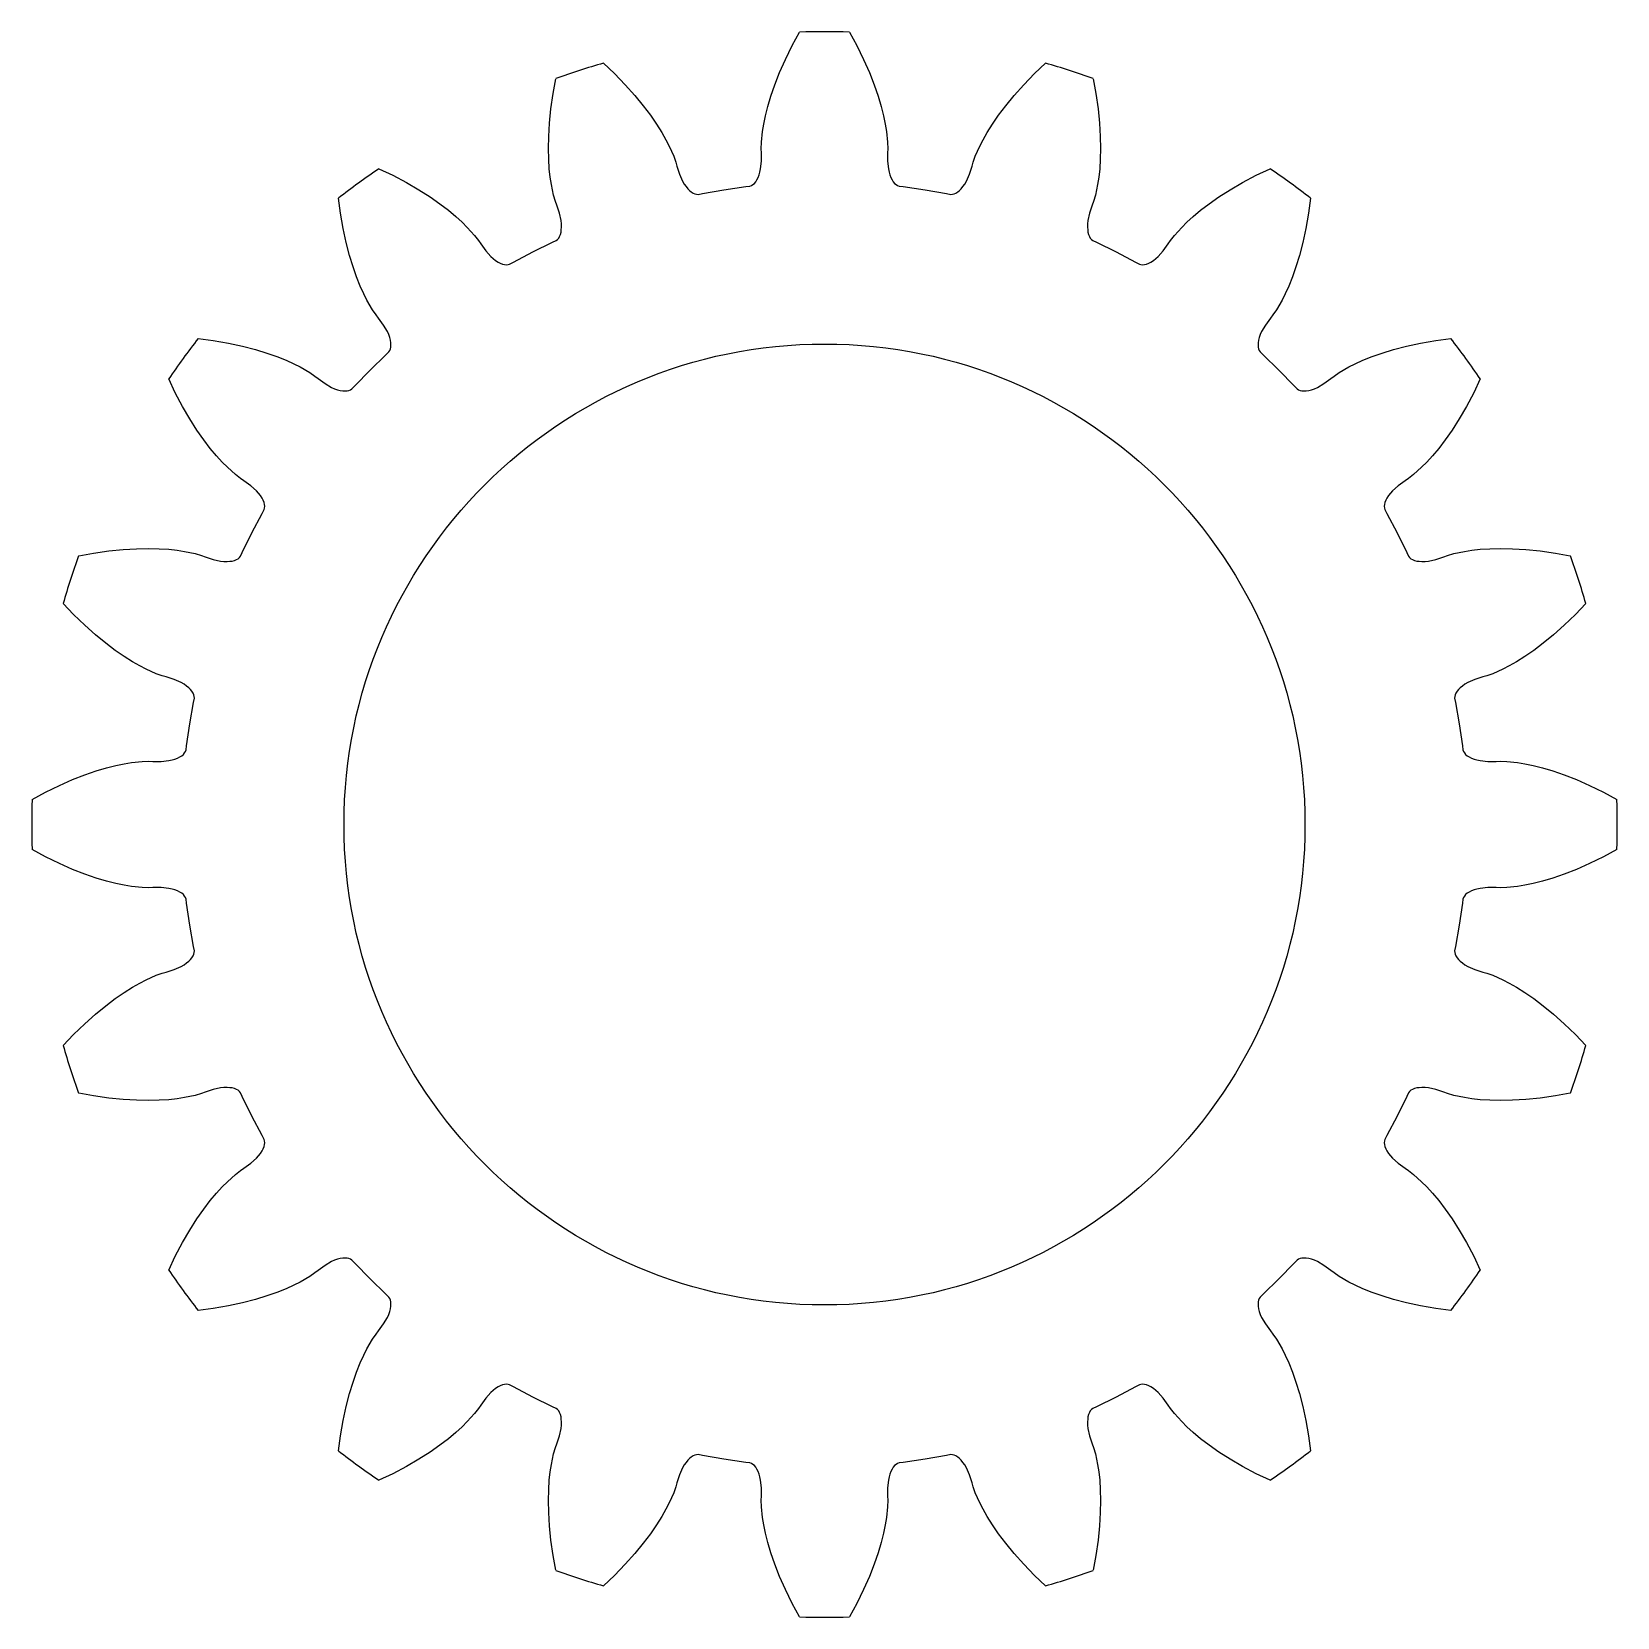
# Model space of a CAD drawing. Extents: x -6.6 to 6.6, y -6.6 to 6.6.
import ezdxf

# ---------------------------------------------------------------- set-up
doc = ezdxf.new("R2010")
doc.units = 0

msp = doc.modelspace()

# ---------------------------------------------------------------- linework, layer by layer
msp.add_circle((0, 0), 4)
msp.add_circle((0, 0), 4)
at = {"layer": 'layer0'}
for p, q in [((-0.326, 6.369), (-0.269, 6.486)), ((-0.269, 6.486), (-0.208, 6.597)), ((0.208, 6.597), (0.269, 6.486)), ((0.269, 6.486), (0.326, 6.369)), ((-1.84, 6.338), (-1.749, 6.251)), ((-0.374, 6.26), (-0.326, 6.369)), ((0.326, 6.369), (0.374, 6.26)), ((1.749, 6.251), (1.84, 6.338)), ((-2.26, 6.085), (-2.237, 6.209)), ((-1.749, 6.251), (-1.659, 6.158)), ((-0.414, 6.157), (-0.374, 6.26)), ((0.374, 6.26), (0.414, 6.157)), ((1.659, 6.158), (1.749, 6.251)), ((2.237, 6.209), (2.26, 6.085)), ((-2.278, 5.957), (-2.26, 6.085)), ((-1.659, 6.158), (-1.579, 6.069)), ((-0.446, 6.063), (-0.414, 6.157)), ((0.414, 6.157), (0.446, 6.063)), ((1.579, 6.069), (1.659, 6.158)), ((2.26, 6.085), (2.278, 5.957)), ((-2.29, 5.838), (-2.278, 5.957)), ((-1.579, 6.069), (-1.509, 5.984)), ((-1.509, 5.984), (-1.449, 5.904)), ((-0.492, 5.899), (-0.472, 5.977)), ((-0.472, 5.977), (-0.446, 6.063)), ((0.446, 6.063), (0.472, 5.977)), ((0.472, 5.977), (0.492, 5.899)), ((1.449, 5.904), (1.509, 5.984)), ((1.509, 5.984), (1.579, 6.069)), ((2.278, 5.957), (2.29, 5.838)), ((-2.296, 5.728), (-2.29, 5.838)), ((-1.449, 5.904), (-1.398, 5.83)), ((-1.398, 5.83), (-1.355, 5.762)), ((-0.516, 5.77), (-0.506, 5.829)), ((-0.506, 5.829), (-0.492, 5.899)), ((0.492, 5.899), (0.506, 5.829)), ((0.506, 5.829), (0.516, 5.77)), ((1.355, 5.762), (1.398, 5.83)), ((1.398, 5.83), (1.449, 5.904)), ((2.29, 5.838), (2.296, 5.728)), ((-2.298, 5.629), (-2.296, 5.728)), ((-1.355, 5.762), (-1.32, 5.701)), ((-1.32, 5.701), (-1.292, 5.647)), ((-0.527, 5.625), (-0.525, 5.68)), ((-0.525, 5.68), (-0.516, 5.77)), ((0.516, 5.77), (0.525, 5.68)), ((0.525, 5.68), (0.527, 5.625)), ((1.292, 5.647), (1.32, 5.701)), ((1.32, 5.701), (1.355, 5.762)), ((2.296, 5.728), (2.298, 5.629)), ((-2.296, 5.538), (-2.298, 5.629)), ((-1.292, 5.647), (-1.255, 5.564)), ((-1.255, 5.564), (-1.237, 5.513)), ((-0.525, 5.592), (-0.527, 5.625)), ((-0.525, 5.521), (-0.525, 5.592)), ((0.527, 5.625), (0.525, 5.592)), ((0.525, 5.592), (0.525, 5.521)), ((1.237, 5.513), (1.255, 5.564)), ((1.255, 5.564), (1.292, 5.647)), ((2.298, 5.629), (2.296, 5.538)), ((-3.709, 5.459), (-3.595, 5.405)), ((-2.291, 5.458), (-2.296, 5.538)), ((-2.283, 5.388), (-2.291, 5.458)), ((-1.237, 5.513), (-1.229, 5.481)), ((-1.229, 5.481), (-1.206, 5.413)), ((-1.206, 5.413), (-1.181, 5.356)), ((-0.545, 5.408), (-0.538, 5.432)), ((-0.538, 5.432), (-0.532, 5.459)), ((-0.532, 5.459), (-0.525, 5.521)), ((0.525, 5.521), (0.532, 5.459)), ((0.532, 5.459), (0.538, 5.432)), ((0.538, 5.432), (0.545, 5.408)), ((1.181, 5.356), (1.206, 5.413)), ((1.206, 5.413), (1.229, 5.481)), ((1.229, 5.481), (1.237, 5.513)), ((2.291, 5.458), (2.283, 5.388)), ((2.296, 5.538), (2.291, 5.458)), ((3.595, 5.405), (3.709, 5.459)), ((-3.595, 5.405), (-3.48, 5.344)), ((-3.48, 5.344), (-3.377, 5.284)), ((-3.377, 5.284), (-3.284, 5.225)), ((-2.274, 5.328), (-2.283, 5.388)), ((-2.255, 5.24), (-2.274, 5.328)), ((-1.181, 5.356), (-1.167, 5.332)), ((-1.167, 5.332), (-1.153, 5.311)), ((-1.153, 5.311), (-1.138, 5.293)), ((-1.138, 5.293), (-1.123, 5.278)), ((-1.017, 5.252), (-0.837, 5.284)), ((-0.837, 5.284), (-0.656, 5.31)), ((-0.656, 5.31), (-0.621, 5.314)), ((-0.621, 5.314), (-0.608, 5.319)), ((-0.608, 5.319), (-0.596, 5.327)), ((-0.596, 5.327), (-0.584, 5.337)), ((-0.584, 5.337), (-0.573, 5.351)), ((-0.573, 5.351), (-0.563, 5.367)), ((-0.563, 5.367), (-0.553, 5.386)), ((-0.553, 5.386), (-0.545, 5.408)), ((0.545, 5.408), (0.553, 5.386)), ((0.553, 5.386), (0.563, 5.367)), ((0.563, 5.367), (0.573, 5.351)), ((0.573, 5.351), (0.584, 5.337)), ((0.584, 5.337), (0.596, 5.327)), ((0.596, 5.327), (0.608, 5.319)), ((0.608, 5.319), (0.621, 5.314)), ((0.621, 5.314), (0.656, 5.31)), ((0.656, 5.31), (0.837, 5.284)), ((0.837, 5.284), (1.017, 5.252)), ((1.123, 5.278), (1.138, 5.293)), ((1.138, 5.293), (1.153, 5.311)), ((1.153, 5.311), (1.167, 5.332)), ((1.167, 5.332), (1.181, 5.356)), ((2.274, 5.328), (2.255, 5.24)), ((2.283, 5.388), (2.274, 5.328)), ((3.284, 5.225), (3.377, 5.284)), ((3.377, 5.284), (3.48, 5.344)), ((3.48, 5.344), (3.595, 5.405)), ((-4.029, 5.089), (-4.046, 5.214)), ((-3.284, 5.225), (-3.203, 5.168)), ((-3.203, 5.168), (-3.131, 5.113)), ((-2.239, 5.187), (-2.255, 5.24)), ((-2.227, 5.156), (-2.239, 5.187)), ((-2.206, 5.088), (-2.227, 5.156)), ((-1.123, 5.278), (-1.109, 5.266)), ((-1.109, 5.266), (-1.094, 5.257)), ((-1.094, 5.257), (-1.079, 5.25)), ((-1.079, 5.25), (-1.065, 5.247)), ((-1.065, 5.247), (-1.051, 5.246)), ((-1.051, 5.246), (-1.017, 5.252)), ((1.017, 5.252), (1.051, 5.246)), ((1.051, 5.246), (1.065, 5.247)), ((1.065, 5.247), (1.079, 5.25)), ((1.079, 5.25), (1.094, 5.257)), ((1.094, 5.257), (1.109, 5.266)), ((1.109, 5.266), (1.123, 5.278)), ((2.227, 5.156), (2.206, 5.088)), ((2.239, 5.187), (2.227, 5.156)), ((2.255, 5.24), (2.239, 5.187)), ((3.131, 5.113), (3.203, 5.168)), ((3.203, 5.168), (3.284, 5.225)), ((4.046, 5.214), (4.029, 5.089)), ((-4.007, 4.962), (-4.029, 5.089)), ((-3.131, 5.113), (-3.069, 5.061)), ((-3.069, 5.061), (-3.017, 5.014)), ((-2.193, 5.027), (-2.206, 5.088)), ((-2.19, 5), (-2.193, 5.027)), ((2.193, 5.027), (2.19, 5)), ((2.206, 5.088), (2.193, 5.027)), ((3.017, 5.014), (3.069, 5.061)), ((3.069, 5.061), (3.131, 5.113)), ((4.029, 5.089), (4.007, 4.962)), ((-3.982, 4.845), (-4.007, 4.962)), ((-3.017, 5.014), (-2.974, 4.971)), ((-2.974, 4.971), (-2.914, 4.904)), ((-2.914, 4.904), (-2.88, 4.861)), ((-2.213, 4.882), (-2.205, 4.896)), ((-2.205, 4.896), (-2.198, 4.912)), ((-2.198, 4.912), (-2.193, 4.93)), ((-2.193, 4.93), (-2.191, 4.951)), ((-2.191, 4.951), (-2.189, 4.974)), ((-2.189, 4.974), (-2.19, 5)), ((2.19, 5), (2.189, 4.974)), ((2.189, 4.974), (2.191, 4.951)), ((2.191, 4.951), (2.193, 4.93)), ((2.193, 4.93), (2.198, 4.912)), ((2.198, 4.912), (2.205, 4.896)), ((2.205, 4.896), (2.213, 4.882)), ((2.88, 4.861), (2.914, 4.904)), ((2.914, 4.904), (2.974, 4.971)), ((2.974, 4.971), (3.017, 5.014)), ((4.007, 4.962), (3.982, 4.845)), ((-3.954, 4.738), (-3.982, 4.845)), ((-2.88, 4.861), (-2.862, 4.833)), ((-2.862, 4.833), (-2.82, 4.775)), ((-2.82, 4.775), (-2.778, 4.729)), ((-2.59, 4.681), (-2.429, 4.767)), ((-2.429, 4.767), (-2.265, 4.847)), ((-2.265, 4.847), (-2.233, 4.862)), ((-2.233, 4.862), (-2.222, 4.871)), ((-2.222, 4.871), (-2.213, 4.882)), ((2.213, 4.882), (2.222, 4.871)), ((2.222, 4.871), (2.233, 4.862)), ((2.233, 4.862), (2.265, 4.847)), ((2.265, 4.847), (2.429, 4.767)), ((2.429, 4.767), (2.59, 4.681)), ((2.778, 4.729), (2.82, 4.775)), ((2.82, 4.775), (2.862, 4.833)), ((2.862, 4.833), (2.88, 4.861)), ((3.982, 4.845), (3.954, 4.738)), ((-3.925, 4.643), (-3.954, 4.738)), ((-3.895, 4.558), (-3.925, 4.643)), ((-2.778, 4.729), (-2.757, 4.711)), ((-2.757, 4.711), (-2.738, 4.695)), ((-2.738, 4.695), (-2.718, 4.682)), ((-2.718, 4.682), (-2.7, 4.673)), ((-2.7, 4.673), (-2.682, 4.666)), ((-2.682, 4.666), (-2.665, 4.661)), ((-2.665, 4.661), (-2.649, 4.66)), ((-2.649, 4.66), (-2.634, 4.661)), ((-2.634, 4.661), (-2.621, 4.665)), ((-2.621, 4.665), (-2.59, 4.681)), ((2.59, 4.681), (2.621, 4.665)), ((2.621, 4.665), (2.634, 4.661)), ((2.634, 4.661), (2.649, 4.66)), ((2.649, 4.66), (2.665, 4.661)), ((2.665, 4.661), (2.682, 4.666)), ((2.682, 4.666), (2.7, 4.673)), ((2.7, 4.673), (2.718, 4.682)), ((2.718, 4.682), (2.738, 4.695)), ((2.738, 4.695), (2.757, 4.711)), ((2.757, 4.711), (2.778, 4.729)), ((3.925, 4.643), (3.895, 4.558)), ((3.954, 4.738), (3.925, 4.643)), ((-3.865, 4.483), (-3.895, 4.558)), ((3.895, 4.558), (3.865, 4.483)), ((-3.836, 4.418), (-3.865, 4.483)), ((-3.809, 4.364), (-3.836, 4.418)), ((-3.764, 4.286), (-3.809, 4.364)), ((3.809, 4.364), (3.764, 4.286)), ((3.836, 4.418), (3.809, 4.364)), ((3.865, 4.483), (3.836, 4.418)), ((-3.733, 4.242), (-3.764, 4.286)), ((-3.712, 4.216), (-3.733, 4.242)), ((3.733, 4.242), (3.712, 4.216)), ((3.764, 4.286), (3.733, 4.242)), ((-3.67, 4.157), (-3.712, 4.216)), ((-3.639, 4.103), (-3.67, 4.157)), ((-3.628, 4.078), (-3.639, 4.103)), ((3.639, 4.103), (3.628, 4.078)), ((3.67, 4.157), (3.639, 4.103)), ((3.712, 4.216), (3.67, 4.157)), ((-5.214, 4.046), (-5.089, 4.029)), ((-5.089, 4.029), (-4.962, 4.007)), ((-4.962, 4.007), (-4.845, 3.982)), ((-4.845, 3.982), (-4.738, 3.954)), ((-3.619, 4.054), (-3.628, 4.078)), ((-3.613, 4.032), (-3.619, 4.054)), ((-3.61, 4.011), (-3.613, 4.032)), ((-3.613, 3.959), (-3.61, 3.975)), ((-3.609, 3.992), (-3.61, 4.011)), ((-3.61, 3.975), (-3.609, 3.992)), ((3.61, 4.011), (3.609, 3.992)), ((3.609, 3.992), (3.61, 3.975)), ((3.613, 4.032), (3.61, 4.011)), ((3.61, 3.975), (3.613, 3.959)), ((3.619, 4.054), (3.613, 4.032)), ((3.628, 4.078), (3.619, 4.054)), ((4.738, 3.954), (4.845, 3.982)), ((4.845, 3.982), (4.962, 4.007)), ((4.962, 4.007), (5.089, 4.029)), ((5.089, 4.029), (5.214, 4.046)), ((-4.738, 3.954), (-4.643, 3.925)), ((-4.643, 3.925), (-4.558, 3.895)), ((-4.558, 3.895), (-4.483, 3.865)), ((-4.483, 3.865), (-4.418, 3.836)), ((-4.418, 3.836), (-4.364, 3.809)), ((-3.783, 3.783), (-3.652, 3.91)), ((-3.652, 3.91), (-3.626, 3.934)), ((-3.626, 3.934), (-3.619, 3.946)), ((-3.619, 3.946), (-3.613, 3.959)), ((3.613, 3.959), (3.619, 3.946)), ((3.619, 3.946), (3.626, 3.934)), ((3.626, 3.934), (3.652, 3.91)), ((3.652, 3.91), (3.783, 3.783)), ((4.364, 3.809), (4.418, 3.836)), ((4.418, 3.836), (4.483, 3.865)), ((4.483, 3.865), (4.558, 3.895)), ((4.558, 3.895), (4.643, 3.925)), ((4.643, 3.925), (4.738, 3.954)), ((-5.405, 3.595), (-5.459, 3.709)), ((-4.364, 3.809), (-4.286, 3.764)), ((-4.286, 3.764), (-4.242, 3.733)), ((-4.242, 3.733), (-4.216, 3.712)), ((-4.216, 3.712), (-4.157, 3.67)), ((-3.91, 3.652), (-3.783, 3.783)), ((3.783, 3.783), (3.91, 3.652)), ((4.157, 3.67), (4.216, 3.712)), ((4.216, 3.712), (4.242, 3.733)), ((4.242, 3.733), (4.286, 3.764)), ((4.286, 3.764), (4.364, 3.809)), ((5.459, 3.709), (5.405, 3.595)), ((-5.344, 3.48), (-5.405, 3.595)), ((-4.157, 3.67), (-4.103, 3.639)), ((-4.103, 3.639), (-4.078, 3.628)), ((-4.078, 3.628), (-4.054, 3.619)), ((-4.054, 3.619), (-4.032, 3.613)), ((-4.032, 3.613), (-4.011, 3.61)), ((-4.011, 3.61), (-3.992, 3.609)), ((-3.992, 3.609), (-3.975, 3.61)), ((-3.975, 3.61), (-3.959, 3.613)), ((-3.959, 3.613), (-3.946, 3.619)), ((-3.946, 3.619), (-3.934, 3.626)), ((-3.934, 3.626), (-3.91, 3.652)), ((3.91, 3.652), (3.934, 3.626)), ((3.934, 3.626), (3.946, 3.619)), ((3.946, 3.619), (3.959, 3.613)), ((3.959, 3.613), (3.975, 3.61)), ((3.975, 3.61), (3.992, 3.609)), ((3.992, 3.609), (4.011, 3.61)), ((4.011, 3.61), (4.032, 3.613)), ((4.032, 3.613), (4.054, 3.619)), ((4.054, 3.619), (4.078, 3.628)), ((4.078, 3.628), (4.103, 3.639)), ((4.103, 3.639), (4.157, 3.67)), ((5.405, 3.595), (5.344, 3.48)), ((-5.284, 3.377), (-5.344, 3.48)), ((5.344, 3.48), (5.284, 3.377)), ((-5.225, 3.284), (-5.284, 3.377)), ((5.284, 3.377), (5.225, 3.284)), ((-5.168, 3.203), (-5.225, 3.284)), ((-5.113, 3.131), (-5.168, 3.203)), ((5.168, 3.203), (5.113, 3.131)), ((5.225, 3.284), (5.168, 3.203)), ((-5.061, 3.069), (-5.113, 3.131)), ((-5.014, 3.017), (-5.061, 3.069)), ((5.061, 3.069), (5.014, 3.017)), ((5.113, 3.131), (5.061, 3.069)), ((-4.971, 2.974), (-5.014, 3.017)), ((-4.904, 2.914), (-4.971, 2.974)), ((-4.861, 2.88), (-4.904, 2.914)), ((4.904, 2.914), (4.861, 2.88)), ((4.971, 2.974), (4.904, 2.914)), ((5.014, 3.017), (4.971, 2.974)), ((-4.833, 2.862), (-4.861, 2.88)), ((-4.775, 2.82), (-4.833, 2.862)), ((-4.729, 2.778), (-4.775, 2.82)), ((-4.711, 2.757), (-4.729, 2.778)), ((4.729, 2.778), (4.711, 2.757)), ((4.775, 2.82), (4.729, 2.778)), ((4.833, 2.862), (4.775, 2.82)), ((4.861, 2.88), (4.833, 2.862)), ((-4.695, 2.738), (-4.711, 2.757)), ((-4.682, 2.718), (-4.695, 2.738)), ((-4.673, 2.7), (-4.682, 2.718)), ((-4.666, 2.682), (-4.673, 2.7)), ((-4.661, 2.665), (-4.666, 2.682)), ((-4.66, 2.649), (-4.661, 2.665)), ((-4.661, 2.634), (-4.66, 2.649)), ((4.661, 2.665), (4.66, 2.649)), ((4.66, 2.649), (4.661, 2.634)), ((4.666, 2.682), (4.661, 2.665)), ((4.673, 2.7), (4.666, 2.682)), ((4.682, 2.718), (4.673, 2.7)), ((4.695, 2.738), (4.682, 2.718)), ((4.711, 2.757), (4.695, 2.738)), ((-4.767, 2.429), (-4.681, 2.59)), ((-4.681, 2.59), (-4.665, 2.621)), ((-4.665, 2.621), (-4.661, 2.634)), ((4.661, 2.634), (4.665, 2.621)), ((4.665, 2.621), (4.681, 2.59)), ((4.681, 2.59), (4.767, 2.429)), ((-4.847, 2.265), (-4.767, 2.429)), ((4.767, 2.429), (4.847, 2.265)), ((-6.209, 2.237), (-6.085, 2.26)), ((-6.085, 2.26), (-5.957, 2.278)), ((-5.957, 2.278), (-5.838, 2.29)), ((-5.838, 2.29), (-5.728, 2.296)), ((-5.728, 2.296), (-5.629, 2.298)), ((-5.629, 2.298), (-5.538, 2.296)), ((-5.538, 2.296), (-5.458, 2.291)), ((-5.458, 2.291), (-5.388, 2.283)), ((-5.388, 2.283), (-5.328, 2.274)), ((-5.328, 2.274), (-5.24, 2.255)), ((-5.24, 2.255), (-5.187, 2.239)), ((-4.862, 2.233), (-4.847, 2.265)), ((4.847, 2.265), (4.862, 2.233)), ((5.187, 2.239), (5.24, 2.255)), ((5.24, 2.255), (5.328, 2.274)), ((5.328, 2.274), (5.388, 2.283)), ((5.388, 2.283), (5.458, 2.291)), ((5.458, 2.291), (5.538, 2.296)), ((5.538, 2.296), (5.629, 2.298)), ((5.629, 2.298), (5.728, 2.296)), ((5.728, 2.296), (5.838, 2.29)), ((5.838, 2.29), (5.957, 2.278)), ((5.957, 2.278), (6.085, 2.26)), ((6.085, 2.26), (6.209, 2.237)), ((-5.187, 2.239), (-5.156, 2.227)), ((-5.156, 2.227), (-5.088, 2.206)), ((-5.088, 2.206), (-5.027, 2.193)), ((-5.027, 2.193), (-5, 2.19)), ((-5, 2.19), (-4.974, 2.189)), ((-4.974, 2.189), (-4.951, 2.191)), ((-4.951, 2.191), (-4.93, 2.193)), ((-4.93, 2.193), (-4.912, 2.198)), ((-4.912, 2.198), (-4.896, 2.205)), ((-4.896, 2.205), (-4.882, 2.213)), ((-4.882, 2.213), (-4.871, 2.222)), ((-4.871, 2.222), (-4.862, 2.233)), ((4.862, 2.233), (4.871, 2.222)), ((4.871, 2.222), (4.882, 2.213)), ((4.882, 2.213), (4.896, 2.205)), ((4.896, 2.205), (4.912, 2.198)), ((4.912, 2.198), (4.93, 2.193)), ((4.93, 2.193), (4.951, 2.191)), ((4.951, 2.191), (4.974, 2.189)), ((4.974, 2.189), (5, 2.19)), ((5, 2.19), (5.027, 2.193)), ((5.027, 2.193), (5.088, 2.206)), ((5.088, 2.206), (5.156, 2.227)), ((5.156, 2.227), (5.187, 2.239)), ((-6.251, 1.749), (-6.338, 1.84)), ((-6.158, 1.659), (-6.251, 1.749)), ((6.251, 1.749), (6.158, 1.659)), ((6.338, 1.84), (6.251, 1.749)), ((-6.069, 1.579), (-6.158, 1.659)), ((6.158, 1.659), (6.069, 1.579)), ((-5.984, 1.509), (-6.069, 1.579)), ((-5.904, 1.449), (-5.984, 1.509)), ((5.984, 1.509), (5.904, 1.449)), ((6.069, 1.579), (5.984, 1.509)), ((-5.83, 1.398), (-5.904, 1.449)), ((-5.762, 1.355), (-5.83, 1.398)), ((-5.701, 1.32), (-5.762, 1.355)), ((5.762, 1.355), (5.701, 1.32)), ((5.83, 1.398), (5.762, 1.355)), ((5.904, 1.449), (5.83, 1.398)), ((-5.647, 1.292), (-5.701, 1.32)), ((-5.564, 1.255), (-5.647, 1.292)), ((-5.513, 1.237), (-5.564, 1.255)), ((-5.481, 1.229), (-5.513, 1.237)), ((-5.413, 1.206), (-5.481, 1.229)), ((-5.356, 1.181), (-5.413, 1.206)), ((5.413, 1.206), (5.356, 1.181)), ((5.481, 1.229), (5.413, 1.206)), ((5.513, 1.237), (5.481, 1.229)), ((5.564, 1.255), (5.513, 1.237)), ((5.647, 1.292), (5.564, 1.255)), ((5.701, 1.32), (5.647, 1.292)), ((-5.332, 1.167), (-5.356, 1.181)), ((-5.311, 1.153), (-5.332, 1.167)), ((-5.293, 1.138), (-5.311, 1.153)), ((-5.278, 1.123), (-5.293, 1.138)), ((-5.266, 1.109), (-5.278, 1.123)), ((-5.257, 1.094), (-5.266, 1.109)), ((-5.25, 1.079), (-5.257, 1.094)), ((-5.247, 1.065), (-5.25, 1.079)), ((-5.246, 1.051), (-5.247, 1.065)), ((5.247, 1.065), (5.246, 1.051)), ((5.25, 1.079), (5.247, 1.065)), ((5.257, 1.094), (5.25, 1.079)), ((5.266, 1.109), (5.257, 1.094)), ((5.278, 1.123), (5.266, 1.109)), ((5.293, 1.138), (5.278, 1.123)), ((5.311, 1.153), (5.293, 1.138)), ((5.332, 1.167), (5.311, 1.153)), ((5.356, 1.181), (5.332, 1.167)), ((-5.284, 0.837), (-5.252, 1.017)), ((-5.252, 1.017), (-5.246, 1.051)), ((5.246, 1.051), (5.252, 1.017)), ((5.252, 1.017), (5.284, 0.837)), ((-5.31, 0.656), (-5.284, 0.837)), ((5.284, 0.837), (5.31, 0.656)), ((-5.521, 0.525), (-5.459, 0.532)), ((-5.459, 0.532), (-5.432, 0.538)), ((-5.432, 0.538), (-5.408, 0.545)), ((-5.408, 0.545), (-5.386, 0.553)), ((-5.386, 0.553), (-5.367, 0.563)), ((-5.367, 0.563), (-5.351, 0.573)), ((-5.351, 0.573), (-5.337, 0.584)), ((-5.337, 0.584), (-5.327, 0.596)), ((-5.327, 0.596), (-5.319, 0.608)), ((-5.319, 0.608), (-5.314, 0.621)), ((-5.314, 0.621), (-5.31, 0.656)), ((5.31, 0.656), (5.314, 0.621)), ((5.314, 0.621), (5.319, 0.608)), ((5.319, 0.608), (5.327, 0.596)), ((5.327, 0.596), (5.337, 0.584)), ((5.337, 0.584), (5.351, 0.573)), ((5.351, 0.573), (5.367, 0.563)), ((5.367, 0.563), (5.386, 0.553)), ((5.386, 0.553), (5.408, 0.545)), ((5.408, 0.545), (5.432, 0.538)), ((5.432, 0.538), (5.459, 0.532)), ((5.459, 0.532), (5.521, 0.525)), ((-6.26, 0.374), (-6.157, 0.414)), ((-6.157, 0.414), (-6.063, 0.446)), ((-6.063, 0.446), (-5.977, 0.472)), ((-5.977, 0.472), (-5.899, 0.492)), ((-5.899, 0.492), (-5.829, 0.506)), ((-5.829, 0.506), (-5.77, 0.516)), ((-5.77, 0.516), (-5.68, 0.525)), ((-5.68, 0.525), (-5.625, 0.527)), ((-5.625, 0.527), (-5.592, 0.525)), ((-5.592, 0.525), (-5.521, 0.525)), ((5.521, 0.525), (5.592, 0.525)), ((5.592, 0.525), (5.625, 0.527)), ((5.625, 0.527), (5.68, 0.525)), ((5.68, 0.525), (5.77, 0.516)), ((5.77, 0.516), (5.829, 0.506)), ((5.829, 0.506), (5.899, 0.492)), ((5.899, 0.492), (5.977, 0.472)), ((5.977, 0.472), (6.063, 0.446)), ((6.063, 0.446), (6.157, 0.414)), ((6.157, 0.414), (6.26, 0.374)), ((-6.597, 0.208), (-6.486, 0.269)), ((-6.486, 0.269), (-6.369, 0.326)), ((-6.369, 0.326), (-6.26, 0.374)), ((6.26, 0.374), (6.369, 0.326)), ((6.369, 0.326), (6.486, 0.269)), ((6.486, 0.269), (6.597, 0.208)), ((-6.486, -0.269), (-6.597, -0.208)), ((6.597, -0.208), (6.486, -0.269)), ((-6.369, -0.326), (-6.486, -0.269)), ((-6.26, -0.374), (-6.369, -0.326)), ((-6.157, -0.414), (-6.26, -0.374)), ((6.26, -0.374), (6.157, -0.414)), ((6.369, -0.326), (6.26, -0.374)), ((6.486, -0.269), (6.369, -0.326)), ((-6.063, -0.446), (-6.157, -0.414)), ((-5.977, -0.472), (-6.063, -0.446)), ((-5.899, -0.492), (-5.977, -0.472)), ((-5.829, -0.506), (-5.899, -0.492)), ((-5.77, -0.516), (-5.829, -0.506)), ((-5.68, -0.525), (-5.77, -0.516)), ((-5.625, -0.527), (-5.68, -0.525)), ((-5.592, -0.525), (-5.625, -0.527)), ((-5.521, -0.525), (-5.592, -0.525)), ((-5.459, -0.532), (-5.521, -0.525)), ((5.521, -0.525), (5.459, -0.532)), ((5.592, -0.525), (5.521, -0.525)), ((5.625, -0.527), (5.592, -0.525)), ((5.68, -0.525), (5.625, -0.527)), ((5.77, -0.516), (5.68, -0.525)), ((5.829, -0.506), (5.77, -0.516)), ((5.899, -0.492), (5.829, -0.506)), ((5.977, -0.472), (5.899, -0.492)), ((6.063, -0.446), (5.977, -0.472)), ((6.157, -0.414), (6.063, -0.446)), ((-5.432, -0.538), (-5.459, -0.532)), ((-5.408, -0.545), (-5.432, -0.538)), ((-5.386, -0.553), (-5.408, -0.545)), ((-5.367, -0.563), (-5.386, -0.553)), ((-5.351, -0.573), (-5.367, -0.563)), ((-5.337, -0.584), (-5.351, -0.573)), ((-5.327, -0.596), (-5.337, -0.584)), ((-5.319, -0.608), (-5.327, -0.596)), ((-5.314, -0.621), (-5.319, -0.608)), ((-5.31, -0.656), (-5.314, -0.621)), ((-5.284, -0.837), (-5.31, -0.656)), ((5.31, -0.656), (5.284, -0.837)), ((5.314, -0.621), (5.31, -0.656)), ((5.319, -0.608), (5.314, -0.621)), ((5.327, -0.596), (5.319, -0.608)), ((5.337, -0.584), (5.327, -0.596)), ((5.351, -0.573), (5.337, -0.584)), ((5.367, -0.563), (5.351, -0.573)), ((5.386, -0.553), (5.367, -0.563)), ((5.408, -0.545), (5.386, -0.553)), ((5.432, -0.538), (5.408, -0.545)), ((5.459, -0.532), (5.432, -0.538)), ((-5.252, -1.017), (-5.284, -0.837)), ((5.284, -0.837), (5.252, -1.017)), ((-5.246, -1.051), (-5.252, -1.017)), ((-5.247, -1.065), (-5.246, -1.051)), ((5.252, -1.017), (5.246, -1.051)), ((5.246, -1.051), (5.247, -1.065)), ((-5.413, -1.206), (-5.356, -1.181)), ((-5.356, -1.181), (-5.332, -1.167)), ((-5.332, -1.167), (-5.311, -1.153)), ((-5.311, -1.153), (-5.293, -1.138)), ((-5.293, -1.138), (-5.278, -1.123)), ((-5.278, -1.123), (-5.266, -1.109)), ((-5.266, -1.109), (-5.257, -1.094)), ((-5.257, -1.094), (-5.25, -1.079)), ((-5.25, -1.079), (-5.247, -1.065)), ((5.247, -1.065), (5.25, -1.079)), ((5.25, -1.079), (5.257, -1.094)), ((5.257, -1.094), (5.266, -1.109)), ((5.266, -1.109), (5.278, -1.123)), ((5.278, -1.123), (5.293, -1.138)), ((5.293, -1.138), (5.311, -1.153)), ((5.311, -1.153), (5.332, -1.167)), ((5.332, -1.167), (5.356, -1.181)), ((5.356, -1.181), (5.413, -1.206)), ((-5.762, -1.355), (-5.701, -1.32)), ((-5.701, -1.32), (-5.647, -1.292)), ((-5.647, -1.292), (-5.564, -1.255)), ((-5.564, -1.255), (-5.513, -1.237)), ((-5.513, -1.237), (-5.481, -1.229)), ((-5.481, -1.229), (-5.413, -1.206)), ((5.413, -1.206), (5.481, -1.229)), ((5.481, -1.229), (5.513, -1.237)), ((5.513, -1.237), (5.564, -1.255)), ((5.564, -1.255), (5.647, -1.292)), ((5.647, -1.292), (5.701, -1.32)), ((5.701, -1.32), (5.762, -1.355)), ((-5.984, -1.509), (-5.904, -1.449)), ((-5.904, -1.449), (-5.83, -1.398)), ((-5.83, -1.398), (-5.762, -1.355)), ((5.762, -1.355), (5.83, -1.398)), ((5.83, -1.398), (5.904, -1.449)), ((5.904, -1.449), (5.984, -1.509)), ((-6.158, -1.659), (-6.069, -1.579)), ((-6.069, -1.579), (-5.984, -1.509)), ((5.984, -1.509), (6.069, -1.579)), ((6.069, -1.579), (6.158, -1.659)), ((-6.251, -1.749), (-6.158, -1.659)), ((6.158, -1.659), (6.251, -1.749)), ((-6.338, -1.84), (-6.251, -1.749)), ((6.251, -1.749), (6.338, -1.84)), ((-6.085, -2.26), (-6.209, -2.237)), ((-5.187, -2.239), (-5.24, -2.255)), ((-5.156, -2.227), (-5.187, -2.239)), ((-5.088, -2.206), (-5.156, -2.227)), ((-5.027, -2.193), (-5.088, -2.206)), ((-5, -2.19), (-5.027, -2.193)), ((-4.974, -2.189), (-5, -2.19)), ((-4.951, -2.191), (-4.974, -2.189)), ((-4.93, -2.193), (-4.951, -2.191)), ((-4.912, -2.198), (-4.93, -2.193)), ((-4.896, -2.205), (-4.912, -2.198)), ((-4.882, -2.213), (-4.896, -2.205)), ((-4.871, -2.222), (-4.882, -2.213)), ((-4.862, -2.233), (-4.871, -2.222)), ((-4.847, -2.265), (-4.862, -2.233)), ((4.862, -2.233), (4.847, -2.265)), ((4.871, -2.222), (4.862, -2.233)), ((4.882, -2.213), (4.871, -2.222)), ((4.896, -2.205), (4.882, -2.213)), ((4.912, -2.198), (4.896, -2.205)), ((4.93, -2.193), (4.912, -2.198)), ((4.951, -2.191), (4.93, -2.193)), ((4.974, -2.189), (4.951, -2.191)), ((5, -2.19), (4.974, -2.189)), ((5.027, -2.193), (5, -2.19)), ((5.088, -2.206), (5.027, -2.193)), ((5.156, -2.227), (5.088, -2.206)), ((5.187, -2.239), (5.156, -2.227)), ((5.24, -2.255), (5.187, -2.239)), ((6.209, -2.237), (6.085, -2.26)), ((-5.957, -2.278), (-6.085, -2.26)), ((-5.838, -2.29), (-5.957, -2.278)), ((-5.728, -2.296), (-5.838, -2.29)), ((-5.629, -2.298), (-5.728, -2.296)), ((-5.538, -2.296), (-5.629, -2.298)), ((-5.458, -2.291), (-5.538, -2.296)), ((-5.388, -2.283), (-5.458, -2.291)), ((-5.328, -2.274), (-5.388, -2.283)), ((-5.24, -2.255), (-5.328, -2.274)), ((-4.767, -2.429), (-4.847, -2.265)), ((4.847, -2.265), (4.767, -2.429)), ((5.328, -2.274), (5.24, -2.255)), ((5.388, -2.283), (5.328, -2.274)), ((5.458, -2.291), (5.388, -2.283)), ((5.538, -2.296), (5.458, -2.291)), ((5.629, -2.298), (5.538, -2.296)), ((5.728, -2.296), (5.629, -2.298)), ((5.838, -2.29), (5.728, -2.296)), ((5.957, -2.278), (5.838, -2.29)), ((6.085, -2.26), (5.957, -2.278)), ((-4.681, -2.59), (-4.767, -2.429)), ((4.767, -2.429), (4.681, -2.59)), ((-4.665, -2.621), (-4.681, -2.59)), ((-4.661, -2.634), (-4.665, -2.621)), ((-4.66, -2.649), (-4.661, -2.634)), ((4.661, -2.634), (4.66, -2.649)), ((4.665, -2.621), (4.661, -2.634)), ((4.681, -2.59), (4.665, -2.621)), ((-4.729, -2.778), (-4.711, -2.757)), ((-4.711, -2.757), (-4.695, -2.738)), ((-4.695, -2.738), (-4.682, -2.718)), ((-4.682, -2.718), (-4.673, -2.7)), ((-4.673, -2.7), (-4.666, -2.682)), ((-4.666, -2.682), (-4.661, -2.665)), ((-4.661, -2.665), (-4.66, -2.649)), ((4.66, -2.649), (4.661, -2.665)), ((4.661, -2.665), (4.666, -2.682)), ((4.666, -2.682), (4.673, -2.7)), ((4.673, -2.7), (4.682, -2.718)), ((4.682, -2.718), (4.695, -2.738)), ((4.695, -2.738), (4.711, -2.757)), ((4.711, -2.757), (4.729, -2.778)), ((-4.904, -2.914), (-4.861, -2.88)), ((-4.861, -2.88), (-4.833, -2.862)), ((-4.833, -2.862), (-4.775, -2.82)), ((-4.775, -2.82), (-4.729, -2.778)), ((4.729, -2.778), (4.775, -2.82)), ((4.775, -2.82), (4.833, -2.862)), ((4.833, -2.862), (4.861, -2.88)), ((4.861, -2.88), (4.904, -2.914)), ((-5.061, -3.069), (-5.014, -3.017)), ((-5.014, -3.017), (-4.971, -2.974)), ((-4.971, -2.974), (-4.904, -2.914)), ((4.904, -2.914), (4.971, -2.974)), ((4.971, -2.974), (5.014, -3.017)), ((5.014, -3.017), (5.061, -3.069)), ((-5.168, -3.203), (-5.113, -3.131)), ((-5.113, -3.131), (-5.061, -3.069)), ((5.061, -3.069), (5.113, -3.131)), ((5.113, -3.131), (5.168, -3.203)), ((-5.284, -3.377), (-5.225, -3.284)), ((-5.225, -3.284), (-5.168, -3.203)), ((5.168, -3.203), (5.225, -3.284)), ((5.225, -3.284), (5.284, -3.377)), ((-5.344, -3.48), (-5.284, -3.377)), ((5.284, -3.377), (5.344, -3.48)), ((-5.405, -3.595), (-5.344, -3.48)), ((5.344, -3.48), (5.405, -3.595)), ((-5.459, -3.709), (-5.405, -3.595)), ((-4.157, -3.67), (-4.216, -3.712)), ((-4.103, -3.639), (-4.157, -3.67)), ((-4.078, -3.628), (-4.103, -3.639)), ((-4.054, -3.619), (-4.078, -3.628)), ((-4.032, -3.613), (-4.054, -3.619)), ((-4.011, -3.61), (-4.032, -3.613)), ((-3.992, -3.609), (-4.011, -3.61)), ((-3.975, -3.61), (-3.992, -3.609)), ((-3.959, -3.613), (-3.975, -3.61)), ((-3.946, -3.619), (-3.959, -3.613)), ((-3.934, -3.626), (-3.946, -3.619)), ((-3.91, -3.652), (-3.934, -3.626)), ((-3.783, -3.783), (-3.91, -3.652)), ((3.91, -3.652), (3.783, -3.783)), ((3.934, -3.626), (3.91, -3.652)), ((3.946, -3.619), (3.934, -3.626)), ((3.959, -3.613), (3.946, -3.619)), ((3.975, -3.61), (3.959, -3.613)), ((3.992, -3.609), (3.975, -3.61)), ((4.011, -3.61), (3.992, -3.609)), ((4.032, -3.613), (4.011, -3.61)), ((4.054, -3.619), (4.032, -3.613)), ((4.078, -3.628), (4.054, -3.619)), ((4.103, -3.639), (4.078, -3.628)), ((4.157, -3.67), (4.103, -3.639)), ((4.216, -3.712), (4.157, -3.67)), ((5.405, -3.595), (5.459, -3.709)), ((-4.364, -3.809), (-4.418, -3.836)), ((-4.286, -3.764), (-4.364, -3.809)), ((-4.242, -3.733), (-4.286, -3.764)), ((-4.216, -3.712), (-4.242, -3.733)), ((-3.652, -3.91), (-3.783, -3.783)), ((3.783, -3.783), (3.652, -3.91)), ((4.242, -3.733), (4.216, -3.712)), ((4.286, -3.764), (4.242, -3.733)), ((4.364, -3.809), (4.286, -3.764)), ((4.418, -3.836), (4.364, -3.809)), ((-4.738, -3.954), (-4.845, -3.982)), ((-4.643, -3.925), (-4.738, -3.954)), ((-4.558, -3.895), (-4.643, -3.925)), ((-4.483, -3.865), (-4.558, -3.895)), ((-4.418, -3.836), (-4.483, -3.865)), ((-3.626, -3.934), (-3.652, -3.91)), ((-3.619, -3.946), (-3.626, -3.934)), ((-3.613, -3.959), (-3.619, -3.946)), ((-3.61, -3.975), (-3.613, -3.959)), ((3.613, -3.959), (3.61, -3.975)), ((3.619, -3.946), (3.613, -3.959)), ((3.626, -3.934), (3.619, -3.946)), ((3.652, -3.91), (3.626, -3.934)), ((4.483, -3.865), (4.418, -3.836)), ((4.558, -3.895), (4.483, -3.865)), ((4.643, -3.925), (4.558, -3.895)), ((4.738, -3.954), (4.643, -3.925)), ((4.845, -3.982), (4.738, -3.954)), ((-5.089, -4.029), (-5.214, -4.046)), ((-4.962, -4.007), (-5.089, -4.029)), ((-4.845, -3.982), (-4.962, -4.007)), ((-3.639, -4.103), (-3.628, -4.078)), ((-3.628, -4.078), (-3.619, -4.054)), ((-3.619, -4.054), (-3.613, -4.032)), ((-3.613, -4.032), (-3.61, -4.011)), ((-3.609, -3.992), (-3.61, -3.975)), ((-3.61, -4.011), (-3.609, -3.992)), ((3.61, -3.975), (3.609, -3.992)), ((3.609, -3.992), (3.61, -4.011)), ((3.61, -4.011), (3.613, -4.032)), ((3.613, -4.032), (3.619, -4.054)), ((3.619, -4.054), (3.628, -4.078)), ((3.628, -4.078), (3.639, -4.103)), ((4.962, -4.007), (4.845, -3.982)), ((5.089, -4.029), (4.962, -4.007)), ((5.214, -4.046), (5.089, -4.029)), ((-3.733, -4.242), (-3.712, -4.216)), ((-3.712, -4.216), (-3.67, -4.157)), ((-3.67, -4.157), (-3.639, -4.103)), ((3.639, -4.103), (3.67, -4.157)), ((3.67, -4.157), (3.712, -4.216)), ((3.712, -4.216), (3.733, -4.242)), ((-3.809, -4.364), (-3.764, -4.286)), ((-3.764, -4.286), (-3.733, -4.242)), ((3.733, -4.242), (3.764, -4.286)), ((3.764, -4.286), (3.809, -4.364)), ((-3.895, -4.558), (-3.865, -4.483)), ((-3.865, -4.483), (-3.836, -4.418)), ((-3.836, -4.418), (-3.809, -4.364)), ((3.809, -4.364), (3.836, -4.418)), ((3.836, -4.418), (3.865, -4.483)), ((3.865, -4.483), (3.895, -4.558)), ((-3.925, -4.643), (-3.895, -4.558)), ((3.895, -4.558), (3.925, -4.643)), ((-3.982, -4.845), (-3.954, -4.738)), ((-3.954, -4.738), (-3.925, -4.643)), ((-2.778, -4.729), (-2.82, -4.775)), ((-2.757, -4.711), (-2.778, -4.729)), ((-2.738, -4.695), (-2.757, -4.711)), ((-2.718, -4.682), (-2.738, -4.695)), ((-2.7, -4.673), (-2.718, -4.682)), ((-2.682, -4.666), (-2.7, -4.673)), ((-2.665, -4.661), (-2.682, -4.666)), ((-2.649, -4.66), (-2.665, -4.661)), ((-2.634, -4.661), (-2.649, -4.66)), ((-2.621, -4.665), (-2.634, -4.661)), ((-2.59, -4.681), (-2.621, -4.665)), ((-2.429, -4.767), (-2.59, -4.681)), ((2.59, -4.681), (2.429, -4.767)), ((2.621, -4.665), (2.59, -4.681)), ((2.634, -4.661), (2.621, -4.665)), ((2.649, -4.66), (2.634, -4.661)), ((2.665, -4.661), (2.649, -4.66)), ((2.682, -4.666), (2.665, -4.661)), ((2.7, -4.673), (2.682, -4.666)), ((2.718, -4.682), (2.7, -4.673)), ((2.738, -4.695), (2.718, -4.682)), ((2.757, -4.711), (2.738, -4.695)), ((2.778, -4.729), (2.757, -4.711)), ((2.82, -4.775), (2.778, -4.729)), ((3.925, -4.643), (3.954, -4.738)), ((3.954, -4.738), (3.982, -4.845)), ((-4.007, -4.962), (-3.982, -4.845)), ((-2.88, -4.861), (-2.914, -4.904)), ((-2.862, -4.833), (-2.88, -4.861)), ((-2.82, -4.775), (-2.862, -4.833)), ((-2.265, -4.847), (-2.429, -4.767)), ((-2.233, -4.862), (-2.265, -4.847)), ((-2.222, -4.871), (-2.233, -4.862)), ((-2.213, -4.882), (-2.222, -4.871)), ((-2.205, -4.896), (-2.213, -4.882)), ((2.213, -4.882), (2.205, -4.896)), ((2.222, -4.871), (2.213, -4.882)), ((2.233, -4.862), (2.222, -4.871)), ((2.265, -4.847), (2.233, -4.862)), ((2.429, -4.767), (2.265, -4.847)), ((2.862, -4.833), (2.82, -4.775)), ((2.88, -4.861), (2.862, -4.833)), ((2.914, -4.904), (2.88, -4.861)), ((3.982, -4.845), (4.007, -4.962)), ((-4.029, -5.089), (-4.007, -4.962)), ((-3.017, -5.014), (-3.069, -5.061)), ((-2.974, -4.971), (-3.017, -5.014)), ((-2.914, -4.904), (-2.974, -4.971)), ((-2.198, -4.912), (-2.205, -4.896)), ((-2.193, -4.93), (-2.198, -4.912)), ((-2.191, -4.951), (-2.193, -4.93)), ((-2.193, -5.027), (-2.19, -5)), ((-2.189, -4.974), (-2.191, -4.951)), ((-2.19, -5), (-2.189, -4.974)), ((2.191, -4.951), (2.189, -4.974)), ((2.189, -4.974), (2.19, -5)), ((2.19, -5), (2.193, -5.027)), ((2.193, -4.93), (2.191, -4.951)), ((2.198, -4.912), (2.193, -4.93)), ((2.205, -4.896), (2.198, -4.912)), ((2.974, -4.971), (2.914, -4.904)), ((3.017, -5.014), (2.974, -4.971)), ((3.069, -5.061), (3.017, -5.014)), ((4.007, -4.962), (4.029, -5.089)), ((-4.046, -5.214), (-4.029, -5.089)), ((-3.131, -5.113), (-3.203, -5.168)), ((-3.069, -5.061), (-3.131, -5.113)), ((-2.227, -5.156), (-2.206, -5.088)), ((-2.206, -5.088), (-2.193, -5.027)), ((2.193, -5.027), (2.206, -5.088)), ((2.206, -5.088), (2.227, -5.156)), ((3.131, -5.113), (3.069, -5.061)), ((3.203, -5.168), (3.131, -5.113)), ((4.029, -5.089), (4.046, -5.214)), ((-3.284, -5.225), (-3.377, -5.284)), ((-3.203, -5.168), (-3.284, -5.225)), ((-2.274, -5.328), (-2.255, -5.24)), ((-2.255, -5.24), (-2.239, -5.187)), ((-2.239, -5.187), (-2.227, -5.156)), ((-1.123, -5.278), (-1.138, -5.293)), ((-1.109, -5.266), (-1.123, -5.278)), ((-1.094, -5.257), (-1.109, -5.266)), ((-1.079, -5.25), (-1.094, -5.257)), ((-1.065, -5.247), (-1.079, -5.25)), ((-1.051, -5.246), (-1.065, -5.247)), ((-1.017, -5.252), (-1.051, -5.246)), ((-0.837, -5.284), (-1.017, -5.252)), ((1.017, -5.252), (0.837, -5.284)), ((1.051, -5.246), (1.017, -5.252)), ((1.065, -5.247), (1.051, -5.246)), ((1.079, -5.25), (1.065, -5.247)), ((1.094, -5.257), (1.079, -5.25)), ((1.109, -5.266), (1.094, -5.257)), ((1.123, -5.278), (1.109, -5.266)), ((1.138, -5.293), (1.123, -5.278)), ((2.227, -5.156), (2.239, -5.187)), ((2.239, -5.187), (2.255, -5.24)), ((2.255, -5.24), (2.274, -5.328)), ((3.284, -5.225), (3.203, -5.168)), ((3.377, -5.284), (3.284, -5.225)), ((-3.595, -5.405), (-3.709, -5.459)), ((-3.48, -5.344), (-3.595, -5.405)), ((-3.377, -5.284), (-3.48, -5.344)), ((-2.291, -5.458), (-2.283, -5.388)), ((-2.283, -5.388), (-2.274, -5.328)), ((-1.181, -5.356), (-1.206, -5.413)), ((-1.167, -5.332), (-1.181, -5.356)), ((-1.153, -5.311), (-1.167, -5.332)), ((-1.138, -5.293), (-1.153, -5.311)), ((-0.656, -5.31), (-0.837, -5.284)), ((-0.621, -5.314), (-0.656, -5.31)), ((-0.608, -5.319), (-0.621, -5.314)), ((-0.596, -5.327), (-0.608, -5.319)), ((-0.584, -5.337), (-0.596, -5.327)), ((-0.573, -5.351), (-0.584, -5.337)), ((-0.563, -5.367), (-0.573, -5.351)), ((-0.553, -5.386), (-0.563, -5.367)), ((-0.545, -5.408), (-0.553, -5.386)), ((-0.538, -5.432), (-0.545, -5.408)), ((0.545, -5.408), (0.538, -5.432)), ((0.553, -5.386), (0.545, -5.408)), ((0.563, -5.367), (0.553, -5.386)), ((0.573, -5.351), (0.563, -5.367)), ((0.584, -5.337), (0.573, -5.351)), ((0.596, -5.327), (0.584, -5.337)), ((0.608, -5.319), (0.596, -5.327)), ((0.621, -5.314), (0.608, -5.319)), ((0.656, -5.31), (0.621, -5.314)), ((0.837, -5.284), (0.656, -5.31)), ((1.153, -5.311), (1.138, -5.293)), ((1.167, -5.332), (1.153, -5.311)), ((1.181, -5.356), (1.167, -5.332)), ((1.206, -5.413), (1.181, -5.356)), ((2.274, -5.328), (2.283, -5.388)), ((2.283, -5.388), (2.291, -5.458)), ((3.48, -5.344), (3.377, -5.284)), ((3.595, -5.405), (3.48, -5.344)), ((3.709, -5.459), (3.595, -5.405)), ((-2.298, -5.629), (-2.296, -5.538)), ((-2.296, -5.538), (-2.291, -5.458)), ((-1.237, -5.513), (-1.255, -5.564)), ((-1.229, -5.481), (-1.237, -5.513)), ((-1.206, -5.413), (-1.229, -5.481)), ((-0.532, -5.459), (-0.538, -5.432)), ((-0.525, -5.521), (-0.532, -5.459)), ((-0.525, -5.592), (-0.525, -5.521)), ((0.532, -5.459), (0.525, -5.521)), ((0.525, -5.521), (0.525, -5.592)), ((0.538, -5.432), (0.532, -5.459)), ((1.229, -5.481), (1.206, -5.413)), ((1.237, -5.513), (1.229, -5.481)), ((1.255, -5.564), (1.237, -5.513)), ((2.291, -5.458), (2.296, -5.538)), ((2.296, -5.538), (2.298, -5.629)), ((-2.296, -5.728), (-2.298, -5.629)), ((-1.292, -5.647), (-1.32, -5.701)), ((-1.255, -5.564), (-1.292, -5.647)), ((-0.527, -5.625), (-0.525, -5.592)), ((-0.525, -5.68), (-0.527, -5.625)), ((0.525, -5.592), (0.527, -5.625)), ((0.527, -5.625), (0.525, -5.68)), ((1.292, -5.647), (1.255, -5.564)), ((1.32, -5.701), (1.292, -5.647)), ((2.298, -5.629), (2.296, -5.728)), ((-2.29, -5.838), (-2.296, -5.728)), ((-1.355, -5.762), (-1.398, -5.83)), ((-1.32, -5.701), (-1.355, -5.762)), ((-0.516, -5.77), (-0.525, -5.68)), ((-0.506, -5.829), (-0.516, -5.77)), ((0.516, -5.77), (0.506, -5.829)), ((0.525, -5.68), (0.516, -5.77)), ((1.355, -5.762), (1.32, -5.701)), ((1.398, -5.83), (1.355, -5.762)), ((2.296, -5.728), (2.29, -5.838)), ((-2.278, -5.957), (-2.29, -5.838)), ((-1.449, -5.904), (-1.509, -5.984)), ((-1.398, -5.83), (-1.449, -5.904)), ((-0.492, -5.899), (-0.506, -5.829)), ((-0.472, -5.977), (-0.492, -5.899)), ((0.492, -5.899), (0.472, -5.977)), ((0.506, -5.829), (0.492, -5.899)), ((1.449, -5.904), (1.398, -5.83)), ((1.509, -5.984), (1.449, -5.904)), ((2.29, -5.838), (2.278, -5.957)), ((-2.26, -6.085), (-2.278, -5.957)), ((-1.579, -6.069), (-1.659, -6.158)), ((-1.509, -5.984), (-1.579, -6.069)), ((-0.446, -6.063), (-0.472, -5.977)), ((-0.414, -6.157), (-0.446, -6.063)), ((0.446, -6.063), (0.414, -6.157)), ((0.472, -5.977), (0.446, -6.063)), ((1.579, -6.069), (1.509, -5.984)), ((1.659, -6.158), (1.579, -6.069)), ((2.278, -5.957), (2.26, -6.085)), ((-2.237, -6.209), (-2.26, -6.085)), ((-1.659, -6.158), (-1.749, -6.251)), ((-0.374, -6.26), (-0.414, -6.157)), ((0.414, -6.157), (0.374, -6.26)), ((1.749, -6.251), (1.659, -6.158)), ((2.26, -6.085), (2.237, -6.209)), ((-1.749, -6.251), (-1.84, -6.338)), ((-0.326, -6.369), (-0.374, -6.26)), ((0.374, -6.26), (0.326, -6.369)), ((1.84, -6.338), (1.749, -6.251)), ((-0.269, -6.486), (-0.326, -6.369)), ((0.326, -6.369), (0.269, -6.486)), ((-0.208, -6.597), (-0.269, -6.486)), ((0.269, -6.486), (0.208, -6.597))]:
    msp.add_line(p, q, dxfattribs=at)
for start, end in [(88.1909, 91.8091), (106.1909, 109.8091), (70.1909, 73.8091), (124.1909, 127.8091), (52.1909, 55.8091), (142.1909, 145.8091), (34.1909, 37.8091), (160.1909, 163.8091), (16.1909, 19.8091), (178.1909, 181.8091), (358.1909, 361.8091), (196.1909, 199.8091), (340.1909, 343.8091), (214.1909, 217.8091), (322.1909, 325.8091), (232.1909, 235.8091), (304.1909, 307.8091), (250.1909, 253.8091), (286.1909, 289.8091), (268.1909, 271.8091)]:
    msp.add_arc((0, 0), 6.6, start, end, dxfattribs=at)
at = {"layer": 'layer1'}
for p, q in [((-0.326, 6.369), (-0.269, 6.486)), ((-0.269, 6.486), (-0.208, 6.597)), ((0.208, 6.597), (0.269, 6.486)), ((0.269, 6.486), (0.326, 6.369)), ((-1.84, 6.338), (-1.749, 6.251)), ((-0.374, 6.26), (-0.326, 6.369)), ((0.326, 6.369), (0.374, 6.26)), ((1.749, 6.251), (1.84, 6.338)), ((-2.26, 6.085), (-2.237, 6.209)), ((-1.749, 6.251), (-1.659, 6.158)), ((-0.414, 6.157), (-0.374, 6.26)), ((0.374, 6.26), (0.414, 6.157)), ((1.659, 6.158), (1.749, 6.251)), ((2.237, 6.209), (2.26, 6.085)), ((-2.278, 5.957), (-2.26, 6.085)), ((-1.659, 6.158), (-1.579, 6.069)), ((-0.446, 6.063), (-0.414, 6.157)), ((0.414, 6.157), (0.446, 6.063)), ((1.579, 6.069), (1.659, 6.158)), ((2.26, 6.085), (2.278, 5.957)), ((-2.29, 5.838), (-2.278, 5.957)), ((-1.579, 6.069), (-1.509, 5.984)), ((-1.509, 5.984), (-1.449, 5.904)), ((-0.492, 5.899), (-0.472, 5.977)), ((-0.472, 5.977), (-0.446, 6.063)), ((0.446, 6.063), (0.472, 5.977)), ((0.472, 5.977), (0.492, 5.899)), ((1.449, 5.904), (1.509, 5.984)), ((1.509, 5.984), (1.579, 6.069)), ((2.278, 5.957), (2.29, 5.838)), ((-2.296, 5.728), (-2.29, 5.838)), ((-1.449, 5.904), (-1.398, 5.83)), ((-1.398, 5.83), (-1.355, 5.762)), ((-0.516, 5.77), (-0.506, 5.829)), ((-0.506, 5.829), (-0.492, 5.899)), ((0.492, 5.899), (0.506, 5.829)), ((0.506, 5.829), (0.516, 5.77)), ((1.355, 5.762), (1.398, 5.83)), ((1.398, 5.83), (1.449, 5.904)), ((2.29, 5.838), (2.296, 5.728)), ((-2.298, 5.629), (-2.296, 5.728)), ((-1.355, 5.762), (-1.32, 5.701)), ((-1.32, 5.701), (-1.292, 5.647)), ((-0.527, 5.625), (-0.525, 5.68)), ((-0.525, 5.68), (-0.516, 5.77)), ((0.516, 5.77), (0.525, 5.68)), ((0.525, 5.68), (0.527, 5.625)), ((1.292, 5.647), (1.32, 5.701)), ((1.32, 5.701), (1.355, 5.762)), ((2.296, 5.728), (2.298, 5.629)), ((-2.296, 5.538), (-2.298, 5.629)), ((-1.292, 5.647), (-1.255, 5.564)), ((-1.255, 5.564), (-1.237, 5.513)), ((-0.525, 5.592), (-0.527, 5.625)), ((-0.525, 5.521), (-0.525, 5.592)), ((0.527, 5.625), (0.525, 5.592)), ((0.525, 5.592), (0.525, 5.521)), ((1.237, 5.513), (1.255, 5.564)), ((1.255, 5.564), (1.292, 5.647)), ((2.298, 5.629), (2.296, 5.538)), ((-3.709, 5.459), (-3.595, 5.405)), ((-2.291, 5.458), (-2.296, 5.538)), ((-2.283, 5.388), (-2.291, 5.458)), ((-1.237, 5.513), (-1.229, 5.481)), ((-1.229, 5.481), (-1.206, 5.413)), ((-1.206, 5.413), (-1.181, 5.356)), ((-0.545, 5.408), (-0.538, 5.432)), ((-0.538, 5.432), (-0.532, 5.459)), ((-0.532, 5.459), (-0.525, 5.521)), ((0.525, 5.521), (0.532, 5.459)), ((0.532, 5.459), (0.538, 5.432)), ((0.538, 5.432), (0.545, 5.408)), ((1.181, 5.356), (1.206, 5.413)), ((1.206, 5.413), (1.229, 5.481)), ((1.229, 5.481), (1.237, 5.513)), ((2.291, 5.458), (2.283, 5.388)), ((2.296, 5.538), (2.291, 5.458)), ((3.595, 5.405), (3.709, 5.459)), ((-3.595, 5.405), (-3.48, 5.344)), ((-3.48, 5.344), (-3.377, 5.284)), ((-3.377, 5.284), (-3.284, 5.225)), ((-2.274, 5.328), (-2.283, 5.388)), ((-2.255, 5.24), (-2.274, 5.328)), ((-1.181, 5.356), (-1.167, 5.332)), ((-1.167, 5.332), (-1.153, 5.311)), ((-1.153, 5.311), (-1.138, 5.293)), ((-1.138, 5.293), (-1.123, 5.278)), ((-1.017, 5.252), (-0.837, 5.284)), ((-0.837, 5.284), (-0.656, 5.31)), ((-0.656, 5.31), (-0.621, 5.314)), ((-0.621, 5.314), (-0.608, 5.319)), ((-0.608, 5.319), (-0.596, 5.327)), ((-0.596, 5.327), (-0.584, 5.337)), ((-0.584, 5.337), (-0.573, 5.351)), ((-0.573, 5.351), (-0.563, 5.367)), ((-0.563, 5.367), (-0.553, 5.386)), ((-0.553, 5.386), (-0.545, 5.408)), ((0.545, 5.408), (0.553, 5.386)), ((0.553, 5.386), (0.563, 5.367)), ((0.563, 5.367), (0.573, 5.351)), ((0.573, 5.351), (0.584, 5.337)), ((0.584, 5.337), (0.596, 5.327)), ((0.596, 5.327), (0.608, 5.319)), ((0.608, 5.319), (0.621, 5.314)), ((0.621, 5.314), (0.656, 5.31)), ((0.656, 5.31), (0.837, 5.284)), ((0.837, 5.284), (1.017, 5.252)), ((1.123, 5.278), (1.138, 5.293)), ((1.138, 5.293), (1.153, 5.311)), ((1.153, 5.311), (1.167, 5.332)), ((1.167, 5.332), (1.181, 5.356)), ((2.274, 5.328), (2.255, 5.24)), ((2.283, 5.388), (2.274, 5.328)), ((3.284, 5.225), (3.377, 5.284)), ((3.377, 5.284), (3.48, 5.344)), ((3.48, 5.344), (3.595, 5.405)), ((-4.029, 5.089), (-4.046, 5.214)), ((-3.284, 5.225), (-3.203, 5.168)), ((-3.203, 5.168), (-3.131, 5.113)), ((-2.239, 5.187), (-2.255, 5.24)), ((-2.227, 5.156), (-2.239, 5.187)), ((-2.206, 5.088), (-2.227, 5.156)), ((-1.123, 5.278), (-1.109, 5.266)), ((-1.109, 5.266), (-1.094, 5.257)), ((-1.094, 5.257), (-1.079, 5.25)), ((-1.079, 5.25), (-1.065, 5.247)), ((-1.065, 5.247), (-1.051, 5.246)), ((-1.051, 5.246), (-1.017, 5.252)), ((1.017, 5.252), (1.051, 5.246)), ((1.051, 5.246), (1.065, 5.247)), ((1.065, 5.247), (1.079, 5.25)), ((1.079, 5.25), (1.094, 5.257)), ((1.094, 5.257), (1.109, 5.266)), ((1.109, 5.266), (1.123, 5.278)), ((2.227, 5.156), (2.206, 5.088)), ((2.239, 5.187), (2.227, 5.156)), ((2.255, 5.24), (2.239, 5.187)), ((3.131, 5.113), (3.203, 5.168)), ((3.203, 5.168), (3.284, 5.225)), ((4.046, 5.214), (4.029, 5.089)), ((-4.007, 4.962), (-4.029, 5.089)), ((-3.131, 5.113), (-3.069, 5.061)), ((-3.069, 5.061), (-3.017, 5.014)), ((-2.193, 5.027), (-2.206, 5.088)), ((-2.19, 5), (-2.193, 5.027)), ((2.193, 5.027), (2.19, 5)), ((2.206, 5.088), (2.193, 5.027)), ((3.017, 5.014), (3.069, 5.061)), ((3.069, 5.061), (3.131, 5.113)), ((4.029, 5.089), (4.007, 4.962)), ((-3.982, 4.845), (-4.007, 4.962)), ((-3.017, 5.014), (-2.974, 4.971)), ((-2.974, 4.971), (-2.914, 4.904)), ((-2.914, 4.904), (-2.88, 4.861)), ((-2.213, 4.882), (-2.205, 4.896)), ((-2.205, 4.896), (-2.198, 4.912)), ((-2.198, 4.912), (-2.193, 4.93)), ((-2.193, 4.93), (-2.191, 4.951)), ((-2.191, 4.951), (-2.189, 4.974)), ((-2.189, 4.974), (-2.19, 5)), ((2.19, 5), (2.189, 4.974)), ((2.189, 4.974), (2.191, 4.951)), ((2.191, 4.951), (2.193, 4.93)), ((2.193, 4.93), (2.198, 4.912)), ((2.198, 4.912), (2.205, 4.896)), ((2.205, 4.896), (2.213, 4.882)), ((2.88, 4.861), (2.914, 4.904)), ((2.914, 4.904), (2.974, 4.971)), ((2.974, 4.971), (3.017, 5.014)), ((4.007, 4.962), (3.982, 4.845)), ((-3.954, 4.738), (-3.982, 4.845)), ((-2.88, 4.861), (-2.862, 4.833)), ((-2.862, 4.833), (-2.82, 4.775)), ((-2.82, 4.775), (-2.778, 4.729)), ((-2.59, 4.681), (-2.429, 4.767)), ((-2.429, 4.767), (-2.265, 4.847)), ((-2.265, 4.847), (-2.233, 4.862)), ((-2.233, 4.862), (-2.222, 4.871)), ((-2.222, 4.871), (-2.213, 4.882)), ((2.213, 4.882), (2.222, 4.871)), ((2.222, 4.871), (2.233, 4.862)), ((2.233, 4.862), (2.265, 4.847)), ((2.265, 4.847), (2.429, 4.767)), ((2.429, 4.767), (2.59, 4.681)), ((2.778, 4.729), (2.82, 4.775)), ((2.82, 4.775), (2.862, 4.833)), ((2.862, 4.833), (2.88, 4.861)), ((3.982, 4.845), (3.954, 4.738)), ((-3.925, 4.643), (-3.954, 4.738)), ((-3.895, 4.558), (-3.925, 4.643)), ((-2.778, 4.729), (-2.757, 4.711)), ((-2.757, 4.711), (-2.738, 4.695)), ((-2.738, 4.695), (-2.718, 4.682)), ((-2.718, 4.682), (-2.7, 4.673)), ((-2.7, 4.673), (-2.682, 4.666)), ((-2.682, 4.666), (-2.665, 4.661)), ((-2.665, 4.661), (-2.649, 4.66)), ((-2.649, 4.66), (-2.634, 4.661)), ((-2.634, 4.661), (-2.621, 4.665)), ((-2.621, 4.665), (-2.59, 4.681)), ((2.59, 4.681), (2.621, 4.665)), ((2.621, 4.665), (2.634, 4.661)), ((2.634, 4.661), (2.649, 4.66)), ((2.649, 4.66), (2.665, 4.661)), ((2.665, 4.661), (2.682, 4.666)), ((2.682, 4.666), (2.7, 4.673)), ((2.7, 4.673), (2.718, 4.682)), ((2.718, 4.682), (2.738, 4.695)), ((2.738, 4.695), (2.757, 4.711)), ((2.757, 4.711), (2.778, 4.729)), ((3.925, 4.643), (3.895, 4.558)), ((3.954, 4.738), (3.925, 4.643)), ((-3.865, 4.483), (-3.895, 4.558)), ((3.895, 4.558), (3.865, 4.483)), ((-3.836, 4.418), (-3.865, 4.483)), ((-3.809, 4.364), (-3.836, 4.418)), ((-3.764, 4.286), (-3.809, 4.364)), ((3.809, 4.364), (3.764, 4.286)), ((3.836, 4.418), (3.809, 4.364)), ((3.865, 4.483), (3.836, 4.418)), ((-3.733, 4.242), (-3.764, 4.286)), ((-3.712, 4.216), (-3.733, 4.242)), ((3.733, 4.242), (3.712, 4.216)), ((3.764, 4.286), (3.733, 4.242)), ((-3.67, 4.157), (-3.712, 4.216)), ((-3.639, 4.103), (-3.67, 4.157)), ((-3.628, 4.078), (-3.639, 4.103)), ((3.639, 4.103), (3.628, 4.078)), ((3.67, 4.157), (3.639, 4.103)), ((3.712, 4.216), (3.67, 4.157)), ((-5.214, 4.046), (-5.089, 4.029)), ((-5.089, 4.029), (-4.962, 4.007)), ((-4.962, 4.007), (-4.845, 3.982)), ((-4.845, 3.982), (-4.738, 3.954)), ((-3.619, 4.054), (-3.628, 4.078)), ((-3.613, 4.032), (-3.619, 4.054)), ((-3.61, 4.011), (-3.613, 4.032)), ((-3.613, 3.959), (-3.61, 3.975)), ((-3.609, 3.992), (-3.61, 4.011)), ((-3.61, 3.975), (-3.609, 3.992)), ((3.61, 4.011), (3.609, 3.992)), ((3.609, 3.992), (3.61, 3.975)), ((3.613, 4.032), (3.61, 4.011)), ((3.61, 3.975), (3.613, 3.959)), ((3.619, 4.054), (3.613, 4.032)), ((3.628, 4.078), (3.619, 4.054)), ((4.738, 3.954), (4.845, 3.982)), ((4.845, 3.982), (4.962, 4.007)), ((4.962, 4.007), (5.089, 4.029)), ((5.089, 4.029), (5.214, 4.046)), ((-4.738, 3.954), (-4.643, 3.925)), ((-4.643, 3.925), (-4.558, 3.895)), ((-4.558, 3.895), (-4.483, 3.865)), ((-4.483, 3.865), (-4.418, 3.836)), ((-4.418, 3.836), (-4.364, 3.809)), ((-3.783, 3.783), (-3.652, 3.91)), ((-3.652, 3.91), (-3.626, 3.934)), ((-3.626, 3.934), (-3.619, 3.946)), ((-3.619, 3.946), (-3.613, 3.959)), ((3.613, 3.959), (3.619, 3.946)), ((3.619, 3.946), (3.626, 3.934)), ((3.626, 3.934), (3.652, 3.91)), ((3.652, 3.91), (3.783, 3.783)), ((4.364, 3.809), (4.418, 3.836)), ((4.418, 3.836), (4.483, 3.865)), ((4.483, 3.865), (4.558, 3.895)), ((4.558, 3.895), (4.643, 3.925)), ((4.643, 3.925), (4.738, 3.954)), ((-5.405, 3.595), (-5.459, 3.709)), ((-4.364, 3.809), (-4.286, 3.764)), ((-4.286, 3.764), (-4.242, 3.733)), ((-4.242, 3.733), (-4.216, 3.712)), ((-4.216, 3.712), (-4.157, 3.67)), ((-3.91, 3.652), (-3.783, 3.783)), ((3.783, 3.783), (3.91, 3.652)), ((4.157, 3.67), (4.216, 3.712)), ((4.216, 3.712), (4.242, 3.733)), ((4.242, 3.733), (4.286, 3.764)), ((4.286, 3.764), (4.364, 3.809)), ((5.459, 3.709), (5.405, 3.595)), ((-5.344, 3.48), (-5.405, 3.595)), ((-4.157, 3.67), (-4.103, 3.639)), ((-4.103, 3.639), (-4.078, 3.628)), ((-4.078, 3.628), (-4.054, 3.619)), ((-4.054, 3.619), (-4.032, 3.613)), ((-4.032, 3.613), (-4.011, 3.61)), ((-4.011, 3.61), (-3.992, 3.609)), ((-3.992, 3.609), (-3.975, 3.61)), ((-3.975, 3.61), (-3.959, 3.613)), ((-3.959, 3.613), (-3.946, 3.619)), ((-3.946, 3.619), (-3.934, 3.626)), ((-3.934, 3.626), (-3.91, 3.652)), ((3.91, 3.652), (3.934, 3.626)), ((3.934, 3.626), (3.946, 3.619)), ((3.946, 3.619), (3.959, 3.613)), ((3.959, 3.613), (3.975, 3.61)), ((3.975, 3.61), (3.992, 3.609)), ((3.992, 3.609), (4.011, 3.61)), ((4.011, 3.61), (4.032, 3.613)), ((4.032, 3.613), (4.054, 3.619)), ((4.054, 3.619), (4.078, 3.628)), ((4.078, 3.628), (4.103, 3.639)), ((4.103, 3.639), (4.157, 3.67)), ((5.405, 3.595), (5.344, 3.48)), ((-5.284, 3.377), (-5.344, 3.48)), ((5.344, 3.48), (5.284, 3.377)), ((-5.225, 3.284), (-5.284, 3.377)), ((5.284, 3.377), (5.225, 3.284)), ((-5.168, 3.203), (-5.225, 3.284)), ((-5.113, 3.131), (-5.168, 3.203)), ((5.168, 3.203), (5.113, 3.131)), ((5.225, 3.284), (5.168, 3.203)), ((-5.061, 3.069), (-5.113, 3.131)), ((-5.014, 3.017), (-5.061, 3.069)), ((5.061, 3.069), (5.014, 3.017)), ((5.113, 3.131), (5.061, 3.069)), ((-4.971, 2.974), (-5.014, 3.017)), ((-4.904, 2.914), (-4.971, 2.974)), ((-4.861, 2.88), (-4.904, 2.914)), ((4.904, 2.914), (4.861, 2.88)), ((4.971, 2.974), (4.904, 2.914)), ((5.014, 3.017), (4.971, 2.974)), ((-4.833, 2.862), (-4.861, 2.88)), ((-4.775, 2.82), (-4.833, 2.862)), ((-4.729, 2.778), (-4.775, 2.82)), ((-4.711, 2.757), (-4.729, 2.778)), ((4.729, 2.778), (4.711, 2.757)), ((4.775, 2.82), (4.729, 2.778)), ((4.833, 2.862), (4.775, 2.82)), ((4.861, 2.88), (4.833, 2.862)), ((-4.695, 2.738), (-4.711, 2.757)), ((-4.682, 2.718), (-4.695, 2.738)), ((-4.673, 2.7), (-4.682, 2.718)), ((-4.666, 2.682), (-4.673, 2.7)), ((-4.661, 2.665), (-4.666, 2.682)), ((-4.66, 2.649), (-4.661, 2.665)), ((-4.661, 2.634), (-4.66, 2.649)), ((4.661, 2.665), (4.66, 2.649)), ((4.66, 2.649), (4.661, 2.634)), ((4.666, 2.682), (4.661, 2.665)), ((4.673, 2.7), (4.666, 2.682)), ((4.682, 2.718), (4.673, 2.7)), ((4.695, 2.738), (4.682, 2.718)), ((4.711, 2.757), (4.695, 2.738)), ((-4.767, 2.429), (-4.681, 2.59)), ((-4.681, 2.59), (-4.665, 2.621)), ((-4.665, 2.621), (-4.661, 2.634)), ((4.661, 2.634), (4.665, 2.621)), ((4.665, 2.621), (4.681, 2.59)), ((4.681, 2.59), (4.767, 2.429)), ((-4.847, 2.265), (-4.767, 2.429)), ((4.767, 2.429), (4.847, 2.265)), ((-6.209, 2.237), (-6.085, 2.26)), ((-6.085, 2.26), (-5.957, 2.278)), ((-5.957, 2.278), (-5.838, 2.29)), ((-5.838, 2.29), (-5.728, 2.296)), ((-5.728, 2.296), (-5.629, 2.298)), ((-5.629, 2.298), (-5.538, 2.296)), ((-5.538, 2.296), (-5.458, 2.291)), ((-5.458, 2.291), (-5.388, 2.283)), ((-5.388, 2.283), (-5.328, 2.274)), ((-5.328, 2.274), (-5.24, 2.255)), ((-5.24, 2.255), (-5.187, 2.239)), ((-4.862, 2.233), (-4.847, 2.265)), ((4.847, 2.265), (4.862, 2.233)), ((5.187, 2.239), (5.24, 2.255)), ((5.24, 2.255), (5.328, 2.274)), ((5.328, 2.274), (5.388, 2.283)), ((5.388, 2.283), (5.458, 2.291)), ((5.458, 2.291), (5.538, 2.296)), ((5.538, 2.296), (5.629, 2.298)), ((5.629, 2.298), (5.728, 2.296)), ((5.728, 2.296), (5.838, 2.29)), ((5.838, 2.29), (5.957, 2.278)), ((5.957, 2.278), (6.085, 2.26)), ((6.085, 2.26), (6.209, 2.237)), ((-5.187, 2.239), (-5.156, 2.227)), ((-5.156, 2.227), (-5.088, 2.206)), ((-5.088, 2.206), (-5.027, 2.193)), ((-5.027, 2.193), (-5, 2.19)), ((-5, 2.19), (-4.974, 2.189)), ((-4.974, 2.189), (-4.951, 2.191)), ((-4.951, 2.191), (-4.93, 2.193)), ((-4.93, 2.193), (-4.912, 2.198)), ((-4.912, 2.198), (-4.896, 2.205)), ((-4.896, 2.205), (-4.882, 2.213)), ((-4.882, 2.213), (-4.871, 2.222)), ((-4.871, 2.222), (-4.862, 2.233)), ((4.862, 2.233), (4.871, 2.222)), ((4.871, 2.222), (4.882, 2.213)), ((4.882, 2.213), (4.896, 2.205)), ((4.896, 2.205), (4.912, 2.198)), ((4.912, 2.198), (4.93, 2.193)), ((4.93, 2.193), (4.951, 2.191)), ((4.951, 2.191), (4.974, 2.189)), ((4.974, 2.189), (5, 2.19)), ((5, 2.19), (5.027, 2.193)), ((5.027, 2.193), (5.088, 2.206)), ((5.088, 2.206), (5.156, 2.227)), ((5.156, 2.227), (5.187, 2.239)), ((-6.251, 1.749), (-6.338, 1.84)), ((-6.158, 1.659), (-6.251, 1.749)), ((6.251, 1.749), (6.158, 1.659)), ((6.338, 1.84), (6.251, 1.749)), ((-6.069, 1.579), (-6.158, 1.659)), ((6.158, 1.659), (6.069, 1.579)), ((-5.984, 1.509), (-6.069, 1.579)), ((-5.904, 1.449), (-5.984, 1.509)), ((5.984, 1.509), (5.904, 1.449)), ((6.069, 1.579), (5.984, 1.509)), ((-5.83, 1.398), (-5.904, 1.449)), ((-5.762, 1.355), (-5.83, 1.398)), ((-5.701, 1.32), (-5.762, 1.355)), ((5.762, 1.355), (5.701, 1.32)), ((5.83, 1.398), (5.762, 1.355)), ((5.904, 1.449), (5.83, 1.398)), ((-5.647, 1.292), (-5.701, 1.32)), ((-5.564, 1.255), (-5.647, 1.292)), ((-5.513, 1.237), (-5.564, 1.255)), ((-5.481, 1.229), (-5.513, 1.237)), ((-5.413, 1.206), (-5.481, 1.229)), ((-5.356, 1.181), (-5.413, 1.206)), ((5.413, 1.206), (5.356, 1.181)), ((5.481, 1.229), (5.413, 1.206)), ((5.513, 1.237), (5.481, 1.229)), ((5.564, 1.255), (5.513, 1.237)), ((5.647, 1.292), (5.564, 1.255)), ((5.701, 1.32), (5.647, 1.292)), ((-5.332, 1.167), (-5.356, 1.181)), ((-5.311, 1.153), (-5.332, 1.167)), ((-5.293, 1.138), (-5.311, 1.153)), ((-5.278, 1.123), (-5.293, 1.138)), ((-5.266, 1.109), (-5.278, 1.123)), ((-5.257, 1.094), (-5.266, 1.109)), ((-5.25, 1.079), (-5.257, 1.094)), ((-5.247, 1.065), (-5.25, 1.079)), ((-5.246, 1.051), (-5.247, 1.065)), ((5.247, 1.065), (5.246, 1.051)), ((5.25, 1.079), (5.247, 1.065)), ((5.257, 1.094), (5.25, 1.079)), ((5.266, 1.109), (5.257, 1.094)), ((5.278, 1.123), (5.266, 1.109)), ((5.293, 1.138), (5.278, 1.123)), ((5.311, 1.153), (5.293, 1.138)), ((5.332, 1.167), (5.311, 1.153)), ((5.356, 1.181), (5.332, 1.167)), ((-5.284, 0.837), (-5.252, 1.017)), ((-5.252, 1.017), (-5.246, 1.051)), ((5.246, 1.051), (5.252, 1.017)), ((5.252, 1.017), (5.284, 0.837)), ((-5.31, 0.656), (-5.284, 0.837)), ((5.284, 0.837), (5.31, 0.656)), ((-5.521, 0.525), (-5.459, 0.532)), ((-5.459, 0.532), (-5.432, 0.538)), ((-5.432, 0.538), (-5.408, 0.545)), ((-5.408, 0.545), (-5.386, 0.553)), ((-5.386, 0.553), (-5.367, 0.563)), ((-5.367, 0.563), (-5.351, 0.573)), ((-5.351, 0.573), (-5.337, 0.584)), ((-5.337, 0.584), (-5.327, 0.596)), ((-5.327, 0.596), (-5.319, 0.608)), ((-5.319, 0.608), (-5.314, 0.621)), ((-5.314, 0.621), (-5.31, 0.656)), ((5.31, 0.656), (5.314, 0.621)), ((5.314, 0.621), (5.319, 0.608)), ((5.319, 0.608), (5.327, 0.596)), ((5.327, 0.596), (5.337, 0.584)), ((5.337, 0.584), (5.351, 0.573)), ((5.351, 0.573), (5.367, 0.563)), ((5.367, 0.563), (5.386, 0.553)), ((5.386, 0.553), (5.408, 0.545)), ((5.408, 0.545), (5.432, 0.538)), ((5.432, 0.538), (5.459, 0.532)), ((5.459, 0.532), (5.521, 0.525)), ((-6.26, 0.374), (-6.157, 0.414)), ((-6.157, 0.414), (-6.063, 0.446)), ((-6.063, 0.446), (-5.977, 0.472)), ((-5.977, 0.472), (-5.899, 0.492)), ((-5.899, 0.492), (-5.829, 0.506)), ((-5.829, 0.506), (-5.77, 0.516)), ((-5.77, 0.516), (-5.68, 0.525)), ((-5.68, 0.525), (-5.625, 0.527)), ((-5.625, 0.527), (-5.592, 0.525)), ((-5.592, 0.525), (-5.521, 0.525)), ((5.521, 0.525), (5.592, 0.525)), ((5.592, 0.525), (5.625, 0.527)), ((5.625, 0.527), (5.68, 0.525)), ((5.68, 0.525), (5.77, 0.516)), ((5.77, 0.516), (5.829, 0.506)), ((5.829, 0.506), (5.899, 0.492)), ((5.899, 0.492), (5.977, 0.472)), ((5.977, 0.472), (6.063, 0.446)), ((6.063, 0.446), (6.157, 0.414)), ((6.157, 0.414), (6.26, 0.374)), ((-6.597, 0.208), (-6.486, 0.269)), ((-6.486, 0.269), (-6.369, 0.326)), ((-6.369, 0.326), (-6.26, 0.374)), ((6.26, 0.374), (6.369, 0.326)), ((6.369, 0.326), (6.486, 0.269)), ((6.486, 0.269), (6.597, 0.208)), ((-6.486, -0.269), (-6.597, -0.208)), ((6.597, -0.208), (6.486, -0.269)), ((-6.369, -0.326), (-6.486, -0.269)), ((-6.26, -0.374), (-6.369, -0.326)), ((-6.157, -0.414), (-6.26, -0.374)), ((6.26, -0.374), (6.157, -0.414)), ((6.369, -0.326), (6.26, -0.374)), ((6.486, -0.269), (6.369, -0.326)), ((-6.063, -0.446), (-6.157, -0.414)), ((-5.977, -0.472), (-6.063, -0.446)), ((-5.899, -0.492), (-5.977, -0.472)), ((-5.829, -0.506), (-5.899, -0.492)), ((-5.77, -0.516), (-5.829, -0.506)), ((-5.68, -0.525), (-5.77, -0.516)), ((-5.625, -0.527), (-5.68, -0.525)), ((-5.592, -0.525), (-5.625, -0.527)), ((-5.521, -0.525), (-5.592, -0.525)), ((-5.459, -0.532), (-5.521, -0.525)), ((5.521, -0.525), (5.459, -0.532)), ((5.592, -0.525), (5.521, -0.525)), ((5.625, -0.527), (5.592, -0.525)), ((5.68, -0.525), (5.625, -0.527)), ((5.77, -0.516), (5.68, -0.525)), ((5.829, -0.506), (5.77, -0.516)), ((5.899, -0.492), (5.829, -0.506)), ((5.977, -0.472), (5.899, -0.492)), ((6.063, -0.446), (5.977, -0.472)), ((6.157, -0.414), (6.063, -0.446)), ((-5.432, -0.538), (-5.459, -0.532)), ((-5.408, -0.545), (-5.432, -0.538)), ((-5.386, -0.553), (-5.408, -0.545)), ((-5.367, -0.563), (-5.386, -0.553)), ((-5.351, -0.573), (-5.367, -0.563)), ((-5.337, -0.584), (-5.351, -0.573)), ((-5.327, -0.596), (-5.337, -0.584)), ((-5.319, -0.608), (-5.327, -0.596)), ((-5.314, -0.621), (-5.319, -0.608)), ((-5.31, -0.656), (-5.314, -0.621)), ((-5.284, -0.837), (-5.31, -0.656)), ((5.31, -0.656), (5.284, -0.837)), ((5.314, -0.621), (5.31, -0.656)), ((5.319, -0.608), (5.314, -0.621)), ((5.327, -0.596), (5.319, -0.608)), ((5.337, -0.584), (5.327, -0.596)), ((5.351, -0.573), (5.337, -0.584)), ((5.367, -0.563), (5.351, -0.573)), ((5.386, -0.553), (5.367, -0.563)), ((5.408, -0.545), (5.386, -0.553)), ((5.432, -0.538), (5.408, -0.545)), ((5.459, -0.532), (5.432, -0.538)), ((-5.252, -1.017), (-5.284, -0.837)), ((5.284, -0.837), (5.252, -1.017)), ((-5.246, -1.051), (-5.252, -1.017)), ((-5.247, -1.065), (-5.246, -1.051)), ((5.252, -1.017), (5.246, -1.051)), ((5.246, -1.051), (5.247, -1.065)), ((-5.413, -1.206), (-5.356, -1.181)), ((-5.356, -1.181), (-5.332, -1.167)), ((-5.332, -1.167), (-5.311, -1.153)), ((-5.311, -1.153), (-5.293, -1.138)), ((-5.293, -1.138), (-5.278, -1.123)), ((-5.278, -1.123), (-5.266, -1.109)), ((-5.266, -1.109), (-5.257, -1.094)), ((-5.257, -1.094), (-5.25, -1.079)), ((-5.25, -1.079), (-5.247, -1.065)), ((5.247, -1.065), (5.25, -1.079)), ((5.25, -1.079), (5.257, -1.094)), ((5.257, -1.094), (5.266, -1.109)), ((5.266, -1.109), (5.278, -1.123)), ((5.278, -1.123), (5.293, -1.138)), ((5.293, -1.138), (5.311, -1.153)), ((5.311, -1.153), (5.332, -1.167)), ((5.332, -1.167), (5.356, -1.181)), ((5.356, -1.181), (5.413, -1.206)), ((-5.762, -1.355), (-5.701, -1.32)), ((-5.701, -1.32), (-5.647, -1.292)), ((-5.647, -1.292), (-5.564, -1.255)), ((-5.564, -1.255), (-5.513, -1.237)), ((-5.513, -1.237), (-5.481, -1.229)), ((-5.481, -1.229), (-5.413, -1.206)), ((5.413, -1.206), (5.481, -1.229)), ((5.481, -1.229), (5.513, -1.237)), ((5.513, -1.237), (5.564, -1.255)), ((5.564, -1.255), (5.647, -1.292)), ((5.647, -1.292), (5.701, -1.32)), ((5.701, -1.32), (5.762, -1.355)), ((-5.984, -1.509), (-5.904, -1.449)), ((-5.904, -1.449), (-5.83, -1.398)), ((-5.83, -1.398), (-5.762, -1.355)), ((5.762, -1.355), (5.83, -1.398)), ((5.83, -1.398), (5.904, -1.449)), ((5.904, -1.449), (5.984, -1.509)), ((-6.158, -1.659), (-6.069, -1.579)), ((-6.069, -1.579), (-5.984, -1.509)), ((5.984, -1.509), (6.069, -1.579)), ((6.069, -1.579), (6.158, -1.659)), ((-6.251, -1.749), (-6.158, -1.659)), ((6.158, -1.659), (6.251, -1.749)), ((-6.338, -1.84), (-6.251, -1.749)), ((6.251, -1.749), (6.338, -1.84)), ((-6.085, -2.26), (-6.209, -2.237)), ((-5.187, -2.239), (-5.24, -2.255)), ((-5.156, -2.227), (-5.187, -2.239)), ((-5.088, -2.206), (-5.156, -2.227)), ((-5.027, -2.193), (-5.088, -2.206)), ((-5, -2.19), (-5.027, -2.193)), ((-4.974, -2.189), (-5, -2.19)), ((-4.951, -2.191), (-4.974, -2.189)), ((-4.93, -2.193), (-4.951, -2.191)), ((-4.912, -2.198), (-4.93, -2.193)), ((-4.896, -2.205), (-4.912, -2.198)), ((-4.882, -2.213), (-4.896, -2.205)), ((-4.871, -2.222), (-4.882, -2.213)), ((-4.862, -2.233), (-4.871, -2.222)), ((-4.847, -2.265), (-4.862, -2.233)), ((4.862, -2.233), (4.847, -2.265)), ((4.871, -2.222), (4.862, -2.233)), ((4.882, -2.213), (4.871, -2.222)), ((4.896, -2.205), (4.882, -2.213)), ((4.912, -2.198), (4.896, -2.205)), ((4.93, -2.193), (4.912, -2.198)), ((4.951, -2.191), (4.93, -2.193)), ((4.974, -2.189), (4.951, -2.191)), ((5, -2.19), (4.974, -2.189)), ((5.027, -2.193), (5, -2.19)), ((5.088, -2.206), (5.027, -2.193)), ((5.156, -2.227), (5.088, -2.206)), ((5.187, -2.239), (5.156, -2.227)), ((5.24, -2.255), (5.187, -2.239)), ((6.209, -2.237), (6.085, -2.26)), ((-5.957, -2.278), (-6.085, -2.26)), ((-5.838, -2.29), (-5.957, -2.278)), ((-5.728, -2.296), (-5.838, -2.29)), ((-5.629, -2.298), (-5.728, -2.296)), ((-5.538, -2.296), (-5.629, -2.298)), ((-5.458, -2.291), (-5.538, -2.296)), ((-5.388, -2.283), (-5.458, -2.291)), ((-5.328, -2.274), (-5.388, -2.283)), ((-5.24, -2.255), (-5.328, -2.274)), ((-4.767, -2.429), (-4.847, -2.265)), ((4.847, -2.265), (4.767, -2.429)), ((5.328, -2.274), (5.24, -2.255)), ((5.388, -2.283), (5.328, -2.274)), ((5.458, -2.291), (5.388, -2.283)), ((5.538, -2.296), (5.458, -2.291)), ((5.629, -2.298), (5.538, -2.296)), ((5.728, -2.296), (5.629, -2.298)), ((5.838, -2.29), (5.728, -2.296)), ((5.957, -2.278), (5.838, -2.29)), ((6.085, -2.26), (5.957, -2.278)), ((-4.681, -2.59), (-4.767, -2.429)), ((4.767, -2.429), (4.681, -2.59)), ((-4.665, -2.621), (-4.681, -2.59)), ((-4.661, -2.634), (-4.665, -2.621)), ((-4.66, -2.649), (-4.661, -2.634)), ((4.661, -2.634), (4.66, -2.649)), ((4.665, -2.621), (4.661, -2.634)), ((4.681, -2.59), (4.665, -2.621)), ((-4.729, -2.778), (-4.711, -2.757)), ((-4.711, -2.757), (-4.695, -2.738)), ((-4.695, -2.738), (-4.682, -2.718)), ((-4.682, -2.718), (-4.673, -2.7)), ((-4.673, -2.7), (-4.666, -2.682)), ((-4.666, -2.682), (-4.661, -2.665)), ((-4.661, -2.665), (-4.66, -2.649)), ((4.66, -2.649), (4.661, -2.665)), ((4.661, -2.665), (4.666, -2.682)), ((4.666, -2.682), (4.673, -2.7)), ((4.673, -2.7), (4.682, -2.718)), ((4.682, -2.718), (4.695, -2.738)), ((4.695, -2.738), (4.711, -2.757)), ((4.711, -2.757), (4.729, -2.778)), ((-4.904, -2.914), (-4.861, -2.88)), ((-4.861, -2.88), (-4.833, -2.862)), ((-4.833, -2.862), (-4.775, -2.82)), ((-4.775, -2.82), (-4.729, -2.778)), ((4.729, -2.778), (4.775, -2.82)), ((4.775, -2.82), (4.833, -2.862)), ((4.833, -2.862), (4.861, -2.88)), ((4.861, -2.88), (4.904, -2.914)), ((-5.061, -3.069), (-5.014, -3.017)), ((-5.014, -3.017), (-4.971, -2.974)), ((-4.971, -2.974), (-4.904, -2.914)), ((4.904, -2.914), (4.971, -2.974)), ((4.971, -2.974), (5.014, -3.017)), ((5.014, -3.017), (5.061, -3.069)), ((-5.168, -3.203), (-5.113, -3.131)), ((-5.113, -3.131), (-5.061, -3.069)), ((5.061, -3.069), (5.113, -3.131)), ((5.113, -3.131), (5.168, -3.203)), ((-5.284, -3.377), (-5.225, -3.284)), ((-5.225, -3.284), (-5.168, -3.203)), ((5.168, -3.203), (5.225, -3.284)), ((5.225, -3.284), (5.284, -3.377)), ((-5.344, -3.48), (-5.284, -3.377)), ((5.284, -3.377), (5.344, -3.48)), ((-5.405, -3.595), (-5.344, -3.48)), ((5.344, -3.48), (5.405, -3.595)), ((-5.459, -3.709), (-5.405, -3.595)), ((-4.157, -3.67), (-4.216, -3.712)), ((-4.103, -3.639), (-4.157, -3.67)), ((-4.078, -3.628), (-4.103, -3.639)), ((-4.054, -3.619), (-4.078, -3.628)), ((-4.032, -3.613), (-4.054, -3.619)), ((-4.011, -3.61), (-4.032, -3.613)), ((-3.992, -3.609), (-4.011, -3.61)), ((-3.975, -3.61), (-3.992, -3.609)), ((-3.959, -3.613), (-3.975, -3.61)), ((-3.946, -3.619), (-3.959, -3.613)), ((-3.934, -3.626), (-3.946, -3.619)), ((-3.91, -3.652), (-3.934, -3.626)), ((-3.783, -3.783), (-3.91, -3.652)), ((3.91, -3.652), (3.783, -3.783)), ((3.934, -3.626), (3.91, -3.652)), ((3.946, -3.619), (3.934, -3.626)), ((3.959, -3.613), (3.946, -3.619)), ((3.975, -3.61), (3.959, -3.613)), ((3.992, -3.609), (3.975, -3.61)), ((4.011, -3.61), (3.992, -3.609)), ((4.032, -3.613), (4.011, -3.61)), ((4.054, -3.619), (4.032, -3.613)), ((4.078, -3.628), (4.054, -3.619)), ((4.103, -3.639), (4.078, -3.628)), ((4.157, -3.67), (4.103, -3.639)), ((4.216, -3.712), (4.157, -3.67)), ((5.405, -3.595), (5.459, -3.709)), ((-4.364, -3.809), (-4.418, -3.836)), ((-4.286, -3.764), (-4.364, -3.809)), ((-4.242, -3.733), (-4.286, -3.764)), ((-4.216, -3.712), (-4.242, -3.733)), ((-3.652, -3.91), (-3.783, -3.783)), ((3.783, -3.783), (3.652, -3.91)), ((4.242, -3.733), (4.216, -3.712)), ((4.286, -3.764), (4.242, -3.733)), ((4.364, -3.809), (4.286, -3.764)), ((4.418, -3.836), (4.364, -3.809)), ((-4.738, -3.954), (-4.845, -3.982)), ((-4.643, -3.925), (-4.738, -3.954)), ((-4.558, -3.895), (-4.643, -3.925)), ((-4.483, -3.865), (-4.558, -3.895)), ((-4.418, -3.836), (-4.483, -3.865)), ((-3.626, -3.934), (-3.652, -3.91)), ((-3.619, -3.946), (-3.626, -3.934)), ((-3.613, -3.959), (-3.619, -3.946)), ((-3.61, -3.975), (-3.613, -3.959)), ((3.613, -3.959), (3.61, -3.975)), ((3.619, -3.946), (3.613, -3.959)), ((3.626, -3.934), (3.619, -3.946)), ((3.652, -3.91), (3.626, -3.934)), ((4.483, -3.865), (4.418, -3.836)), ((4.558, -3.895), (4.483, -3.865)), ((4.643, -3.925), (4.558, -3.895)), ((4.738, -3.954), (4.643, -3.925)), ((4.845, -3.982), (4.738, -3.954)), ((-5.089, -4.029), (-5.214, -4.046)), ((-4.962, -4.007), (-5.089, -4.029)), ((-4.845, -3.982), (-4.962, -4.007)), ((-3.639, -4.103), (-3.628, -4.078)), ((-3.628, -4.078), (-3.619, -4.054)), ((-3.619, -4.054), (-3.613, -4.032)), ((-3.613, -4.032), (-3.61, -4.011)), ((-3.609, -3.992), (-3.61, -3.975)), ((-3.61, -4.011), (-3.609, -3.992)), ((3.61, -3.975), (3.609, -3.992)), ((3.609, -3.992), (3.61, -4.011)), ((3.61, -4.011), (3.613, -4.032)), ((3.613, -4.032), (3.619, -4.054)), ((3.619, -4.054), (3.628, -4.078)), ((3.628, -4.078), (3.639, -4.103)), ((4.962, -4.007), (4.845, -3.982)), ((5.089, -4.029), (4.962, -4.007)), ((5.214, -4.046), (5.089, -4.029)), ((-3.733, -4.242), (-3.712, -4.216)), ((-3.712, -4.216), (-3.67, -4.157)), ((-3.67, -4.157), (-3.639, -4.103)), ((3.639, -4.103), (3.67, -4.157)), ((3.67, -4.157), (3.712, -4.216)), ((3.712, -4.216), (3.733, -4.242)), ((-3.809, -4.364), (-3.764, -4.286)), ((-3.764, -4.286), (-3.733, -4.242)), ((3.733, -4.242), (3.764, -4.286)), ((3.764, -4.286), (3.809, -4.364)), ((-3.895, -4.558), (-3.865, -4.483)), ((-3.865, -4.483), (-3.836, -4.418)), ((-3.836, -4.418), (-3.809, -4.364)), ((3.809, -4.364), (3.836, -4.418)), ((3.836, -4.418), (3.865, -4.483)), ((3.865, -4.483), (3.895, -4.558)), ((-3.925, -4.643), (-3.895, -4.558)), ((3.895, -4.558), (3.925, -4.643)), ((-3.982, -4.845), (-3.954, -4.738)), ((-3.954, -4.738), (-3.925, -4.643)), ((-2.778, -4.729), (-2.82, -4.775)), ((-2.757, -4.711), (-2.778, -4.729)), ((-2.738, -4.695), (-2.757, -4.711)), ((-2.718, -4.682), (-2.738, -4.695)), ((-2.7, -4.673), (-2.718, -4.682)), ((-2.682, -4.666), (-2.7, -4.673)), ((-2.665, -4.661), (-2.682, -4.666)), ((-2.649, -4.66), (-2.665, -4.661)), ((-2.634, -4.661), (-2.649, -4.66)), ((-2.621, -4.665), (-2.634, -4.661)), ((-2.59, -4.681), (-2.621, -4.665)), ((-2.429, -4.767), (-2.59, -4.681)), ((2.59, -4.681), (2.429, -4.767)), ((2.621, -4.665), (2.59, -4.681)), ((2.634, -4.661), (2.621, -4.665)), ((2.649, -4.66), (2.634, -4.661)), ((2.665, -4.661), (2.649, -4.66)), ((2.682, -4.666), (2.665, -4.661)), ((2.7, -4.673), (2.682, -4.666)), ((2.718, -4.682), (2.7, -4.673)), ((2.738, -4.695), (2.718, -4.682)), ((2.757, -4.711), (2.738, -4.695)), ((2.778, -4.729), (2.757, -4.711)), ((2.82, -4.775), (2.778, -4.729)), ((3.925, -4.643), (3.954, -4.738)), ((3.954, -4.738), (3.982, -4.845)), ((-4.007, -4.962), (-3.982, -4.845)), ((-2.88, -4.861), (-2.914, -4.904)), ((-2.862, -4.833), (-2.88, -4.861)), ((-2.82, -4.775), (-2.862, -4.833)), ((-2.265, -4.847), (-2.429, -4.767)), ((-2.233, -4.862), (-2.265, -4.847)), ((-2.222, -4.871), (-2.233, -4.862)), ((-2.213, -4.882), (-2.222, -4.871)), ((-2.205, -4.896), (-2.213, -4.882)), ((2.213, -4.882), (2.205, -4.896)), ((2.222, -4.871), (2.213, -4.882)), ((2.233, -4.862), (2.222, -4.871)), ((2.265, -4.847), (2.233, -4.862)), ((2.429, -4.767), (2.265, -4.847)), ((2.862, -4.833), (2.82, -4.775)), ((2.88, -4.861), (2.862, -4.833)), ((2.914, -4.904), (2.88, -4.861)), ((3.982, -4.845), (4.007, -4.962)), ((-4.029, -5.089), (-4.007, -4.962)), ((-3.017, -5.014), (-3.069, -5.061)), ((-2.974, -4.971), (-3.017, -5.014)), ((-2.914, -4.904), (-2.974, -4.971)), ((-2.198, -4.912), (-2.205, -4.896)), ((-2.193, -4.93), (-2.198, -4.912)), ((-2.191, -4.951), (-2.193, -4.93)), ((-2.193, -5.027), (-2.19, -5)), ((-2.189, -4.974), (-2.191, -4.951)), ((-2.19, -5), (-2.189, -4.974)), ((2.191, -4.951), (2.189, -4.974)), ((2.189, -4.974), (2.19, -5)), ((2.19, -5), (2.193, -5.027)), ((2.193, -4.93), (2.191, -4.951)), ((2.198, -4.912), (2.193, -4.93)), ((2.205, -4.896), (2.198, -4.912)), ((2.974, -4.971), (2.914, -4.904)), ((3.017, -5.014), (2.974, -4.971)), ((3.069, -5.061), (3.017, -5.014)), ((4.007, -4.962), (4.029, -5.089)), ((-4.046, -5.214), (-4.029, -5.089)), ((-3.131, -5.113), (-3.203, -5.168)), ((-3.069, -5.061), (-3.131, -5.113)), ((-2.227, -5.156), (-2.206, -5.088)), ((-2.206, -5.088), (-2.193, -5.027)), ((2.193, -5.027), (2.206, -5.088)), ((2.206, -5.088), (2.227, -5.156)), ((3.131, -5.113), (3.069, -5.061)), ((3.203, -5.168), (3.131, -5.113)), ((4.029, -5.089), (4.046, -5.214)), ((-3.284, -5.225), (-3.377, -5.284)), ((-3.203, -5.168), (-3.284, -5.225)), ((-2.274, -5.328), (-2.255, -5.24)), ((-2.255, -5.24), (-2.239, -5.187)), ((-2.239, -5.187), (-2.227, -5.156)), ((-1.123, -5.278), (-1.138, -5.293)), ((-1.109, -5.266), (-1.123, -5.278)), ((-1.094, -5.257), (-1.109, -5.266)), ((-1.079, -5.25), (-1.094, -5.257)), ((-1.065, -5.247), (-1.079, -5.25)), ((-1.051, -5.246), (-1.065, -5.247)), ((-1.017, -5.252), (-1.051, -5.246)), ((-0.837, -5.284), (-1.017, -5.252)), ((1.017, -5.252), (0.837, -5.284)), ((1.051, -5.246), (1.017, -5.252)), ((1.065, -5.247), (1.051, -5.246)), ((1.079, -5.25), (1.065, -5.247)), ((1.094, -5.257), (1.079, -5.25)), ((1.109, -5.266), (1.094, -5.257)), ((1.123, -5.278), (1.109, -5.266)), ((1.138, -5.293), (1.123, -5.278)), ((2.227, -5.156), (2.239, -5.187)), ((2.239, -5.187), (2.255, -5.24)), ((2.255, -5.24), (2.274, -5.328)), ((3.284, -5.225), (3.203, -5.168)), ((3.377, -5.284), (3.284, -5.225)), ((-3.595, -5.405), (-3.709, -5.459)), ((-3.48, -5.344), (-3.595, -5.405)), ((-3.377, -5.284), (-3.48, -5.344)), ((-2.291, -5.458), (-2.283, -5.388)), ((-2.283, -5.388), (-2.274, -5.328)), ((-1.181, -5.356), (-1.206, -5.413)), ((-1.167, -5.332), (-1.181, -5.356)), ((-1.153, -5.311), (-1.167, -5.332)), ((-1.138, -5.293), (-1.153, -5.311)), ((-0.656, -5.31), (-0.837, -5.284)), ((-0.621, -5.314), (-0.656, -5.31)), ((-0.608, -5.319), (-0.621, -5.314)), ((-0.596, -5.327), (-0.608, -5.319)), ((-0.584, -5.337), (-0.596, -5.327)), ((-0.573, -5.351), (-0.584, -5.337)), ((-0.563, -5.367), (-0.573, -5.351)), ((-0.553, -5.386), (-0.563, -5.367)), ((-0.545, -5.408), (-0.553, -5.386)), ((-0.538, -5.432), (-0.545, -5.408)), ((0.545, -5.408), (0.538, -5.432)), ((0.553, -5.386), (0.545, -5.408)), ((0.563, -5.367), (0.553, -5.386)), ((0.573, -5.351), (0.563, -5.367)), ((0.584, -5.337), (0.573, -5.351)), ((0.596, -5.327), (0.584, -5.337)), ((0.608, -5.319), (0.596, -5.327)), ((0.621, -5.314), (0.608, -5.319)), ((0.656, -5.31), (0.621, -5.314)), ((0.837, -5.284), (0.656, -5.31)), ((1.153, -5.311), (1.138, -5.293)), ((1.167, -5.332), (1.153, -5.311)), ((1.181, -5.356), (1.167, -5.332)), ((1.206, -5.413), (1.181, -5.356)), ((2.274, -5.328), (2.283, -5.388)), ((2.283, -5.388), (2.291, -5.458)), ((3.48, -5.344), (3.377, -5.284)), ((3.595, -5.405), (3.48, -5.344)), ((3.709, -5.459), (3.595, -5.405)), ((-2.298, -5.629), (-2.296, -5.538)), ((-2.296, -5.538), (-2.291, -5.458)), ((-1.237, -5.513), (-1.255, -5.564)), ((-1.229, -5.481), (-1.237, -5.513)), ((-1.206, -5.413), (-1.229, -5.481)), ((-0.532, -5.459), (-0.538, -5.432)), ((-0.525, -5.521), (-0.532, -5.459)), ((-0.525, -5.592), (-0.525, -5.521)), ((0.532, -5.459), (0.525, -5.521)), ((0.525, -5.521), (0.525, -5.592)), ((0.538, -5.432), (0.532, -5.459)), ((1.229, -5.481), (1.206, -5.413)), ((1.237, -5.513), (1.229, -5.481)), ((1.255, -5.564), (1.237, -5.513)), ((2.291, -5.458), (2.296, -5.538)), ((2.296, -5.538), (2.298, -5.629)), ((-2.296, -5.728), (-2.298, -5.629)), ((-1.292, -5.647), (-1.32, -5.701)), ((-1.255, -5.564), (-1.292, -5.647)), ((-0.527, -5.625), (-0.525, -5.592)), ((-0.525, -5.68), (-0.527, -5.625)), ((0.525, -5.592), (0.527, -5.625)), ((0.527, -5.625), (0.525, -5.68)), ((1.292, -5.647), (1.255, -5.564)), ((1.32, -5.701), (1.292, -5.647)), ((2.298, -5.629), (2.296, -5.728)), ((-2.29, -5.838), (-2.296, -5.728)), ((-1.355, -5.762), (-1.398, -5.83)), ((-1.32, -5.701), (-1.355, -5.762)), ((-0.516, -5.77), (-0.525, -5.68)), ((-0.506, -5.829), (-0.516, -5.77)), ((0.516, -5.77), (0.506, -5.829)), ((0.525, -5.68), (0.516, -5.77)), ((1.355, -5.762), (1.32, -5.701)), ((1.398, -5.83), (1.355, -5.762)), ((2.296, -5.728), (2.29, -5.838)), ((-2.278, -5.957), (-2.29, -5.838)), ((-1.449, -5.904), (-1.509, -5.984)), ((-1.398, -5.83), (-1.449, -5.904)), ((-0.492, -5.899), (-0.506, -5.829)), ((-0.472, -5.977), (-0.492, -5.899)), ((0.492, -5.899), (0.472, -5.977)), ((0.506, -5.829), (0.492, -5.899)), ((1.449, -5.904), (1.398, -5.83)), ((1.509, -5.984), (1.449, -5.904)), ((2.29, -5.838), (2.278, -5.957)), ((-2.26, -6.085), (-2.278, -5.957)), ((-1.579, -6.069), (-1.659, -6.158)), ((-1.509, -5.984), (-1.579, -6.069)), ((-0.446, -6.063), (-0.472, -5.977)), ((-0.414, -6.157), (-0.446, -6.063)), ((0.446, -6.063), (0.414, -6.157)), ((0.472, -5.977), (0.446, -6.063)), ((1.579, -6.069), (1.509, -5.984)), ((1.659, -6.158), (1.579, -6.069)), ((2.278, -5.957), (2.26, -6.085)), ((-2.237, -6.209), (-2.26, -6.085)), ((-1.659, -6.158), (-1.749, -6.251)), ((-0.374, -6.26), (-0.414, -6.157)), ((0.414, -6.157), (0.374, -6.26)), ((1.749, -6.251), (1.659, -6.158)), ((2.26, -6.085), (2.237, -6.209)), ((-1.749, -6.251), (-1.84, -6.338)), ((-0.326, -6.369), (-0.374, -6.26)), ((0.374, -6.26), (0.326, -6.369)), ((1.84, -6.338), (1.749, -6.251)), ((-0.269, -6.486), (-0.326, -6.369)), ((0.326, -6.369), (0.269, -6.486)), ((-0.208, -6.597), (-0.269, -6.486)), ((0.269, -6.486), (0.208, -6.597))]:
    msp.add_line(p, q, dxfattribs=at)
for start, end in [(88.1909, 91.8091), (106.1909, 109.8091), (70.1909, 73.8091), (124.1909, 127.8091), (52.1909, 55.8091), (142.1909, 145.8091), (34.1909, 37.8091), (160.1909, 163.8091), (16.1909, 19.8091), (178.1909, 181.8091), (358.1909, 361.8091), (196.1909, 199.8091), (340.1909, 343.8091), (214.1909, 217.8091), (322.1909, 325.8091), (232.1909, 235.8091), (304.1909, 307.8091), (250.1909, 253.8091), (286.1909, 289.8091), (268.1909, 271.8091)]:
    msp.add_arc((0, 0), 6.6, start, end, dxfattribs=at)

doc.saveas('drawing.dxf')
